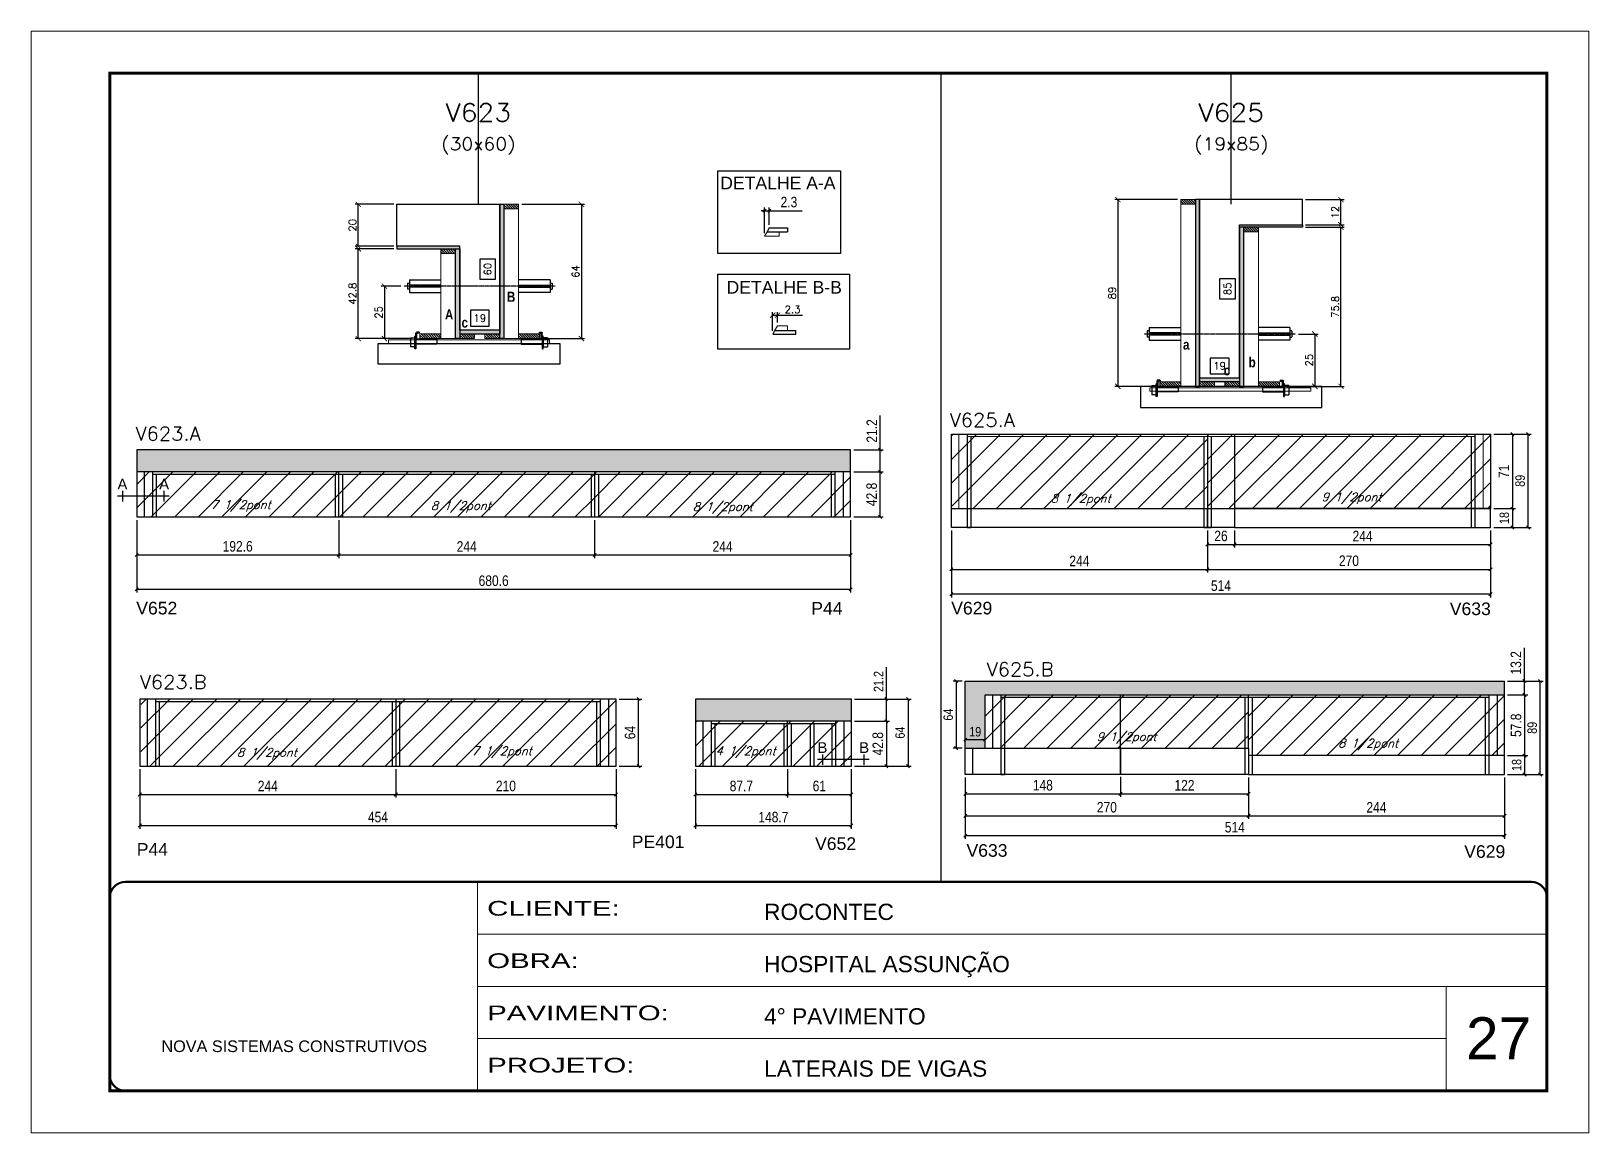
# Model space of a CAD drawing. Extents: x -20960 to -5926, y -2106 to 21915.
# Drawn here: x -9023 to -7538, y 13974 to 15024 of the extents above; entities that cross this region are included whole.
import ezdxf
from ezdxf.enums import TextEntityAlignment as Align

# ---------------------------------------------------------------- set-up
doc = ezdxf.new("R2010")
doc.units = 0
for name, pattern in [('CONTINUO', [0]), ('DASHED', [0.75, 0.5, -0.25]), ('HIDDEN', [0.375, 0.25, -0.125])]:
    doc.linetypes.add(name, pattern=pattern)
doc.layers.add('00 - FELIPE', color=2, linetype='Continuous', plot=False)
for name, color, linetype in [('5', 5, 'Continuous'), ('barrote', 251, 'Continuous'), ('COTA', 241, 'Continuous'), ('Cota Seção (2x)', 4, 'Continuous'), ('detalhes', 4, 'Continuous'), ('Painéis', 200, 'Continuous'), ('presilha', 1, 'Continuous'), ('Reaproveitamento', 251, 'Continuous'), ('SARR_2.2x7', 40, 'Continuous'), ('SARR_3.5x7', 81, 'Continuous'), ('TENSOR', 3, 'Continuous'), ('texto', 7, 'Continuous'), ('Texto de Titulo', 7, 'Continuous'), ('Texto Qtd Sarr', 242, 'Continuous')]:
    doc.layers.add(name, color=color, linetype=linetype)
for name, color, linetype, lineweight in [('CARIMBO', 255, 'Continuous', 9), ('CONCRETO', 251, 'Continuous', 25), ('Folhas', 255, 'Continuous', 9), ('Hachura', 251, 'Continuous', 9), ('Madeira', 126, 'Continuous', 18), ('Sarr 2.2x7', 40, 'Continuous', 9), ('SARRAFO DE PRESSAO', 251, 'DASHED', 9), ('SCO-___-LAJ', 2, 'Continuous', 0), ('Texto Seção', 7, 'Continuous', 15)]:
    doc.layers.add(name, color=color, linetype=linetype, lineweight=lineweight)
doc.styles.add('ARIAL', font='arial.ttf')
doc.styles.add('COTA TECNICA', font='techl___.ttf', dxfattribs={"height": 10})
doc.styles.add('COTA TECNICA-50', font='techl___.ttf', dxfattribs={"height": 9})
doc.styles.add('REGUA-120', font='ROMANS.shx', dxfattribs={"height": 15})
doc.styles.add('Romans', font='romans.shx')
doc.styles.get("Standard").update_dxf_attribs({"font": 'arial.ttf'})
doc.styles.add('TECNICA', font='techb___.ttf', dxfattribs={"height": 10})
doc.styles.add('Tecnologia', font='')
doc.styles.get('Tecnologia').set_extended_font_data('Forgotten Futurist')
doc.dimstyles.new('COTA PAINEL-50', dxfattribs={"dimtxt": 9, "dimasz": 3, "dimexe": 3, "dimexo": 3, "dimgap": 3, "dimtad": 1, "dimdec": 1, "dimzin": 12, "dimdsep": 46, "dimtxsty": 'COTA TECNICA-50', "dimblk1": 'OBLIQUE', "dimblk2": 'OBLIQUE', "dimsah": 1, "dimcen": 0.9, "dimclrd": 4, "dimclre": 4, "dimclrt": 240, "dimadec": 1, "dimazin": 3, "dimtfac": 1, "dimtdec": 1, "dimtmove": 0, "dimatfit": 3, "dimfxl": 1, "dimtolj": 1, "dimtzin": 12, "dimarcsym": 0})
doc.dimstyles.new('Cota Seção (2x)', dxfattribs={"dimtxt": 7, "dimasz": 5, "dimexe": 3, "dimexo": 3, "dimgap": 2, "dimtad": 3, "dimdec": 1, "dimlfac": 0.5, "dimzin": 12, "dimdsep": 46, "dimtxsty": 'Romans', "dimblk": 'ARCHTICK', "dimcen": 0, "dimclrd": 4, "dimclre": 4, "dimclrt": 1, "dimadec": 1, "dimazin": 3, "dimtfac": 1, "dimtdec": 1, "dimtmove": 0, "dimatfit": 3, "dimldrblk": 'OBLIQUE', "dimfxl": 1, "dimtolj": 1, "dimtzin": 12, "dimarcsym": 0})
doc.dimstyles.new('Cota Seção interna', dxfattribs={"dimtxt": 7, "dimasz": 6, "dimexe": 0.18, "dimexo": 2, "dimgap": -4, "dimtad": 3, "dimdec": 1, "dimlfac": 0.5, "dimzin": 12, "dimdsep": 46, "dimtxsty": 'Romans', "dimblk": 'ARCHTICK', "dimcen": 0.09, "dimse1": 1, "dimse2": 1, "dimsd1": 1, "dimsd2": 1, "dimclrd": 180, "dimclre": 5, "dimclrt": 1, "dimadec": 0, "dimazin": 3, "dimtfac": 1, "dimtdec": 1, "dimtofl": 0, "dimtmove": 0, "dimatfit": 3, "dimldrblk": 'ARCHTICK', "dimfxl": 1, "dimtolj": 1, "dimtzin": 0, "dimarcsym": 0})
doc.dimstyles.new('PAINEL', dxfattribs={"dimtxt": 10, "dimasz": 3, "dimexe": 3, "dimexo": 3, "dimgap": 3, "dimtad": 1, "dimdec": 1, "dimzin": 12, "dimdsep": 46, "dimtxsty": 'COTA TECNICA', "dimblk1": 'OBLIQUE', "dimblk2": 'OBLIQUE', "dimsah": 1, "dimcen": 0.9, "dimclrd": 4, "dimclre": 4, "dimclrt": 240, "dimadec": 1, "dimazin": 3, "dimtfac": 1, "dimtdec": 1, "dimtmove": 0, "dimatfit": 3, "dimfxl": 1, "dimtolj": 1, "dimtzin": 12, "dimarcsym": 0})
pattern_1 = [(45, (-148105.827, -12517.385), (-11.2253202, 11.2253202), [])]

msp = doc.modelspace()

# ---------------------------------------------------------------- texts
at = {"layer": '5', "color": 7, "linetype": 'Continuous'}
for s, p in [('DETALHE A-A', (-8366.56, 14873.25)), ('DETALHE B-B', (-8360.53, 14773.8))]:
    msp.add_text(s, height=12, rotation=359.99996, dxfattribs=at).set_placement(p)
at = {"layer": '5', "linetype": 'Continuous'}
for s, p in [('V652', (-8923.3, 14468.04)), ('P44', (-8279.76, 14467.88)), ('V629', (-8146.4, 14468.04)), ('V633', (-7671.08, 14467.4)), ('PE401', (-8450.95, 14245.31)), ('P44', (-8922.85, 14238.13)), ('V652', (-8276.19, 14243.59)), ('V633', (-8131.83, 14237.1)), ('V629', (-7657.3, 14236.06))]:
    msp.add_text(s, height=12, rotation=359.99996, dxfattribs=at).set_placement(p)
at = {"layer": 'CARIMBO', "style": 'ARIAL'}
msp.add_text('27', height=40, dxfattribs=at).set_placement((-7655.64, 14044.08))
at = {"layer": 'detalhes', "style": 'TECNICA'}
for s, p in [('B', (-8569.88, 14765.97)), ('A', (-8628.97, 14749.13)), ('c', (-8613.19, 14741.43)), ('a', (-7925.36, 14720.41)), ('c', (-7886.56, 14695.87)), ('b', (-7862.82, 14703.57))]:
    msp.add_text(s, height=9.6, dxfattribs=at).set_placement(p)
at = {"layer": 'detalhes', "color": 0, "linetype": 'Continuous', "style": 'ARIAL'}
for s, p in [('A', (-8936.47, 14592.24)), ('A', (-8896.71, 14592.24)), ('B', (-8269.16, 14341.11)), ('B', (-8229.4, 14341.11))]:
    msp.add_text(s, height=10.22, dxfattribs=at).set_placement(p, align=Align.MIDDLE_CENTER)
at = {"layer": 'texto', "color": 2, "char_height": 8, "attachment_point": 5, "style": 'Romans'}
for s, insert in [('{\\Q19;\\C256;8 1/2pont}', (-8022.95, 14577.26)), ('{\\Q19;\\C256;9 1/2pont}', (-7764.74, 14578.66)), ('{\\Q19;\\C256;7 1/2pont}', (-8823.73, 14571.34)), ('{\\Q19;\\C256;8 1/2pont}', (-8613.91, 14570.42)), ('{\\Q19;\\C256;8 1/2pont}', (-8364.21, 14569.44)), ('{\\Q19;\\C256;9 1/2pont}', (-7979.21, 14350.21)), ('{\\Q19;\\C256;8 1/2pont}', (-7748.92, 14343.99)), ('{\\Q19;\\C256;8 1/2pont}', (-8798.73, 14335.18)), ('{\\Q19;\\C256;7 1/2pont}', (-8574.86, 14336.7)), ('{\\Q19;\\C256;4 1/2pont}', (-8342.35, 14336.7))]:
    msp.add_mtext(s, dxfattribs=dict(at, insert=insert))
at = {"layer": 'Texto Seção', "style": 'REGUA-120', "width": 1.05}
for s, p in [('V625.A', (-8147.78, 14646.98)), ('V623.A', (-8924.01, 14633.84)), ('V625.B', (-8112.64, 14409.12)), ('V623.B', (-8919.91, 14397.05))]:
    msp.add_text(s, height=13, dxfattribs=at).set_placement(p)

# ---------------------------------------------------------------- blocks, each defined once
blk = doc.blocks.new('9999999999')
at = {"color": 30, "linetype": 'CONTINUO'}
for p, q in [((98564.6, 34230.2), (98564.6, 34429.4)), ((98564.6, 34379.6), (99584, 34379.6)), ((98564.6, 34329.8), (99488, 34329.8)), ((99584, 34329.8), (99488, 34329.8)), ((99488, 34329.8), (99488, 34230.2)), ((98564.6, 34280), (99488, 34280))]:
    blk.add_line(p, q, dxfattribs=at)
at = {"color": 30, "linetype": 'CONTINUO', "const_width": 2}
blk.add_lwpolyline([(99584, 34230.2), (99584, 34414.4, 0.414214), (99569, 34429.4), (98229, 34429.4, 0.414214), (98214, 34414.4), (98214, 34245.2, 0.414214), (98229, 34230.2), (99584, 34230.2)], format="xyb", dxfattribs=at)
at = {"layer": 'Folhas'}
blk.add_lwpolyline([(98139, 34190.2), (99624, 34190.2), (99624, 35240.2), (98139, 35240.2)], close=True, dxfattribs=at)
at = {"layer": 'Folhas', "color": 30, "const_width": 3}
blk.add_lwpolyline([(98214, 34230.2), (99584, 34230.2), (99584, 35200.2), (98214, 35200.2)], close=True, dxfattribs=at)
at = {"color": 7, "linetype": 'Continuous', "ltscale": 5, "style": 'ARIAL'}
for s, height, p in [('ROCONTEC', 15.48, (98837.7, 34393.1)), ('HOSPITAL ASSUNÇÃO', 15.483, (98837.7, 34343.3)), ('4° PAVIMENTO', 15.483, (98837.7, 34293.5)), ('NOVA SISTEMAS CONSTRUTIVOS', 11.059, (98263.2, 34267.2)), ('LATERAIS DE VIGAS', 15.483, (98837.7, 34243.7))]:
    blk.add_text(s, height=height, dxfattribs=at).set_placement(p)
at = {"layer": 'Folhas', "color": 7, "style": 'Tecnologia', "width": 1.5}
for s, p in [('CLIENTE:', (98573.7, 34397.2)), ('OBRA:', (98573.7, 34347.3)), ('PAVIMENTO:', (98573.7, 34297.5)), ('PROJETO:', (98573.7, 34247.7))]:
    blk.add_text(s, height=14, dxfattribs=at).set_placement(p)
blk = doc.blocks.new('_ArchTick')
at = {"color": 0, "linetype": 'ByBlock', "const_width": 0.15}
blk.add_lwpolyline([(-0.5, -0.5), (0.5, 0.5)], dxfattribs=at)
blk = doc.blocks.new('*D848')
at = {"layer": 'COTA', "color": 4, "lineweight": -2, "transparency": 16777216}
for p, q in [((-7808.5, 14837), (-7771.8, 14837)), ((-7774.8, 14685.4), (-7774.8, 14837)), ((-7826.1, 14685.4), (-7771.8, 14685.4))]:
    blk.add_line(p, q, dxfattribs=at)
at = {"layer": 'Defpoints', "color": 0, "transparency": 16777216}
for p in [(-7811.5, 14837), (-7774.8, 14837), (-7829.1, 14685.4)]:
    blk.add_point(p, dxfattribs=at)
at = {"layer": 'COTA', "color": 4, "lineweight": -2, "transparency": 16777216, "xscale": 5, "yscale": 5, "zscale": 5}
for p, rotation in [((-7774.8, 14837), 90), ((-7774.8, 14685.4), 270)]:
    blk.add_blockref('_ArchTick', p, dxfattribs=dict(at, rotation=rotation))
at = {"layer": 'COTA', "color": 1, "transparency": 16777216, "insert": (-7780.3, 14761.2), "char_height": 7, "attachment_point": 5, "rotation": 90, "style": 'Romans'}
blk.add_mtext('\\A1;75.8', dxfattribs=at)
blk = doc.blocks.new('_Oblique')
at = {"color": 0, "linetype": 'ByBlock', "lineweight": -2}
blk.add_line((-0.5, -0.5), (0.5, 0.5), dxfattribs=at)
blk = doc.blocks.new('*D849')
at = {"layer": 'COTA', "color": 4, "lineweight": -2, "transparency": 16777216}
for p, q in [((-7808.5, 14863.4), (-7771.8, 14863.4)), ((-7774.8, 14839.4), (-7774.8, 14863.4)), ((-7808.5, 14839.4), (-7771.8, 14839.4))]:
    blk.add_line(p, q, dxfattribs=at)
at = {"layer": 'Defpoints', "color": 0, "transparency": 16777216}
for p in [(-7811.5, 14863.4), (-7774.8, 14863.4), (-7811.5, 14839.4)]:
    blk.add_point(p, dxfattribs=at)
at = {"layer": 'COTA', "color": 4, "lineweight": -2, "transparency": 16777216, "xscale": 5, "yscale": 5, "zscale": 5}
for p, rotation in [((-7774.8, 14863.4), 90), ((-7774.8, 14839.4), 270)]:
    blk.add_blockref('_ArchTick', p, dxfattribs=dict(at, rotation=rotation))
at = {"layer": 'COTA', "color": 1, "transparency": 16777216, "insert": (-7780.3, 14851.4), "char_height": 7, "attachment_point": 5, "rotation": 90, "style": 'Romans'}
blk.add_mtext('\\A1;12', dxfattribs=at)
blk = doc.blocks.new('*D850')
at = {"layer": 'Cota Seção (2x)', "color": 180, "lineweight": -2, "transparency": 16777216}
for p, q in [((-7875.5, 14788), (-7890.5, 14788)), ((-7890.5, 14788), (-7890.5, 14768.7)), ((-7875.5, 14768.7), (-7875.5, 14788)), ((-7890.5, 14768.7), (-7875.5, 14768.7))]:
    blk.add_line(p, q, dxfattribs=at)
at = {"layer": 'Defpoints', "color": 0, "transparency": 16777216}
for p in [(-7871.5, 14863.4), (-7871.5, 14863.4), (-7871.5, 14693.4)]:
    blk.add_point(p, dxfattribs=at)
at = {"layer": 'Cota Seção (2x)', "color": 1, "transparency": 16777216, "insert": (-7883, 14778.4), "char_height": 7, "attachment_point": 5, "rotation": 90, "style": 'Romans'}
blk.add_mtext('\\A1;85', dxfattribs=at)
blk = doc.blocks.new('PRESILHA METÁLICA 1')
at = {"layer": 'presilha'}
for p, q in [((0, 13), (6, 13)), ((0, 13), (0, 0)), ((6, 0), (0, 0)), ((6, 15.5), (7.5, 15.5)), ((6, -2.5), (6, 15.5)), ((6, 13), (6, 0)), ((7.5, 10.6), (7.5, 19.9)), ((7.5, 15.5), (7.5, -2.5)), ((37.5, 4.1), (7.5, 4.1)), ((12, 21), (8.6, 21)), ((9, 11.6), (9, 18.9)), ((12, 19.5), (9.6, 19.5)), ((37.5, 11), (9.6, 11)), ((12, 21), (12, 19.5)), ((37.5, 11), (37.5, 4.1)), ((7.5, -2.5), (6, -2.5))]:
    blk.add_line(p, q, dxfattribs=at)
for centre, radius, start, end in [((8.6, 19.9), 1.14, 90, 180), ((9.6, 18.9), 0.57, 90, 180), ((9.6, 11.6), 0.57, 180, 270)]:
    blk.add_arc(centre, radius, start, end, dxfattribs=at)
blk = doc.blocks.new('*D851')
at = {"layer": 'Cota Seção (2x)', "color": 180, "lineweight": -2, "transparency": 16777216}
for p, q in [((-7881.5, 14712.4), (-7899.5, 14712.4)), ((-7899.5, 14712.4), (-7899.5, 14697.4)), ((-7881.5, 14697.4), (-7881.5, 14712.4)), ((-7899.5, 14697.4), (-7881.5, 14697.4))]:
    blk.add_line(p, q, dxfattribs=at)
at = {"layer": 'Defpoints', "color": 0, "transparency": 16777216}
for p in [(-7871.5, 14693.4), (-7909.5, 14685.4), (-7871.5, 14685.4)]:
    blk.add_point(p, dxfattribs=at)
at = {"layer": 'Cota Seção (2x)', "color": 1, "transparency": 16777216, "insert": (-7890.5, 14704.9), "char_height": 7, "attachment_point": 5, "style": 'Romans'}
blk.add_mtext('\\A1;19', dxfattribs=at)
blk = doc.blocks.new('*D852')
at = {"layer": 'COTA', "color": 4, "lineweight": -2, "transparency": 16777216}
for p, q in [((-7930.5, 14863.4), (-7990.5, 14863.4)), ((-7987.5, 14863.4), (-7987.5, 14685.4)), ((-7930.5, 14685.4), (-7990.5, 14685.4))]:
    blk.add_line(p, q, dxfattribs=at)
at = {"layer": 'Defpoints', "color": 0, "transparency": 16777216}
for p in [(-7927.5, 14863.4), (-7987.5, 14685.4), (-7927.5, 14685.4)]:
    blk.add_point(p, dxfattribs=at)
at = {"layer": 'COTA', "color": 4, "lineweight": -2, "transparency": 16777216, "xscale": 5, "yscale": 5, "zscale": 5}
for p, rotation in [((-7987.5, 14863.4), 90), ((-7987.5, 14685.4), 270)]:
    blk.add_blockref('_ArchTick', p, dxfattribs=dict(at, rotation=rotation))
at = {"layer": 'COTA', "color": 1, "transparency": 16777216, "insert": (-7993, 14774.4), "char_height": 7, "attachment_point": 5, "rotation": 90, "style": 'Romans'}
blk.add_mtext('\\A1;89', dxfattribs=at)
blk = doc.blocks.new('*D853')
at = {"layer": 'COTA', "color": 4, "lineweight": -2, "transparency": 16777216}
for p, q in [((-7815.2, 14735.3), (-7796.7, 14735.3)), ((-7799.7, 14735.3), (-7799.7, 14685.4)), ((-7815.2, 14685.4), (-7796.7, 14685.4))]:
    blk.add_line(p, q, dxfattribs=at)
at = {"layer": 'Defpoints', "color": 0, "transparency": 16777216}
for p in [(-7818.2, 14735.3), (-7818.2, 14685.4), (-7799.7, 14685.4)]:
    blk.add_point(p, dxfattribs=at)
at = {"layer": 'COTA', "color": 4, "lineweight": -2, "transparency": 16777216, "xscale": 5, "yscale": 5, "zscale": 5}
for p, rotation in [((-7799.7, 14735.3), 90), ((-7799.7, 14685.4), 270)]:
    blk.add_blockref('_ArchTick', p, dxfattribs=dict(at, rotation=rotation))
at = {"layer": 'COTA', "color": 1, "transparency": 16777216, "insert": (-7805.2, 14710.4), "char_height": 7, "attachment_point": 5, "rotation": 90, "style": 'Romans'}
blk.add_mtext('\\A1;25', dxfattribs=at)
blk = doc.blocks.new('titulo1')
at = {"layer": 'Defpoints', "color": 252, "linetype": 'HIDDEN', "ltscale": 2}
blk.add_line((0, 0), (0, 125), dxfattribs=at)
at = {"layer": 'Defpoints', "style": 'Romans', "oblique": 15}
blk.add_attdef('FOLHA', text='', height=10, dxfattribs=at).set_placement((0, 15.6), align=Align.MIDDLE_CENTER)
at = {"layer": 'Texto Qtd Sarr', "color": 3, "style": 'Romans', "oblique": 15}
for tag, height, p in [('TITULO', 17, (0, 71.4)), ('SEÇÃO', 12, (0, 41.5))]:
    blk.add_attdef(tag, text='', height=height, dxfattribs=at).set_placement(p, align=Align.MIDDLE_CENTER)
blk = doc.blocks.new('*D854')
at = {"layer": 'COTA', "color": 4, "lineweight": -2, "ltscale": 25, "transparency": 16777216}
for p, q in [((-8146.2, 14547.9), (-8146.2, 14508)), ((-7902.2, 14547.9), (-7902.2, 14508)), ((-8146.2, 14511), (-7902.2, 14511))]:
    blk.add_line(p, q, dxfattribs=at)
at = {"layer": 'Defpoints', "color": 0, "ltscale": 25, "transparency": 16777216}
for p in [(-8146.2, 14550.9), (-7902.2, 14550.9), (-7902.2, 14511)]:
    blk.add_point(p, dxfattribs=at)
at = {"layer": 'COTA', "color": 4, "lineweight": -2, "ltscale": 25, "transparency": 16777216, "xscale": 3, "yscale": 3, "zscale": 3, "rotation": 180}
blk.add_blockref('_Oblique', (-8146.2, 14511), dxfattribs=at)
at = {"layer": 'COTA', "color": 4, "lineweight": -2, "ltscale": 25, "transparency": 16777216, "xscale": 3, "yscale": 3, "zscale": 3}
blk.add_blockref('_Oblique', (-7902.2, 14511), dxfattribs=at)
at = {"layer": 'COTA', "color": 240, "ltscale": 25, "transparency": 16777216, "insert": (-8024.2, 14519), "char_height": 10, "attachment_point": 5, "style": 'COTA TECNICA'}
blk.add_mtext('\\A1;244', dxfattribs=at)
blk = doc.blocks.new('*D855')
at = {"layer": 'COTA', "color": 4, "lineweight": -2, "ltscale": 25, "transparency": 16777216}
for p, q in [((-7902.2, 14547.9), (-7902.2, 14508)), ((-7632.2, 14547.9), (-7632.2, 14508)), ((-7902.2, 14511), (-7632.2, 14511))]:
    blk.add_line(p, q, dxfattribs=at)
at = {"layer": 'Defpoints', "color": 0, "ltscale": 25, "transparency": 16777216}
for p in [(-7902.2, 14550.9), (-7632.2, 14550.9), (-7632.2, 14511)]:
    blk.add_point(p, dxfattribs=at)
at = {"layer": 'COTA', "color": 4, "lineweight": -2, "ltscale": 25, "transparency": 16777216, "xscale": 3, "yscale": 3, "zscale": 3, "rotation": 180}
blk.add_blockref('_Oblique', (-7902.2, 14511), dxfattribs=at)
at = {"layer": 'COTA', "color": 4, "lineweight": -2, "ltscale": 25, "transparency": 16777216, "xscale": 3, "yscale": 3, "zscale": 3}
blk.add_blockref('_Oblique', (-7632.2, 14511), dxfattribs=at)
at = {"layer": 'COTA', "color": 240, "ltscale": 25, "transparency": 16777216, "insert": (-7767.2, 14519.1), "char_height": 10, "attachment_point": 5, "style": 'COTA TECNICA'}
blk.add_mtext('\\A1;270', dxfattribs=at)
blk = doc.blocks.new('*D872')
at = {"layer": 'COTA', "color": 4, "lineweight": -2, "ltscale": 25, "transparency": 16777216}
for p, q in [((-7629.2, 14639.9), (-7608.4, 14639.9)), ((-7611.4, 14639.9), (-7611.4, 14568.9)), ((-7629.2, 14568.9), (-7608.4, 14568.9))]:
    blk.add_line(p, q, dxfattribs=at)
at = {"layer": 'Defpoints', "color": 0, "ltscale": 25, "transparency": 16777216}
for p in [(-7632.2, 14639.9), (-7632.2, 14568.9), (-7611.4, 14568.9)]:
    blk.add_point(p, dxfattribs=at)
at = {"layer": 'COTA', "color": 4, "lineweight": -2, "ltscale": 25, "transparency": 16777216, "xscale": 3, "yscale": 3, "zscale": 3}
for p, rotation in [((-7611.4, 14639.9), 90), ((-7611.4, 14568.9), 270)]:
    blk.add_blockref('_Oblique', p, dxfattribs=dict(at, rotation=rotation))
at = {"layer": 'COTA', "color": 240, "ltscale": 25, "transparency": 16777216, "insert": (-7619.5, 14604.4), "char_height": 10, "attachment_point": 5, "rotation": 90, "style": 'COTA TECNICA'}
blk.add_mtext('\\A1;71', dxfattribs=at)
blk = doc.blocks.new('*D856')
at = {"layer": 'COTA', "color": 4, "lineweight": -2, "ltscale": 25, "transparency": 16777216}
for p, q in [((-8133, 14312.5), (-8133, 14254.1)), ((-7618.9, 14312.5), (-7618.9, 14254.1)), ((-7618.9, 14257.1), (-8133, 14257.1))]:
    blk.add_line(p, q, dxfattribs=at)
at = {"layer": 'Defpoints', "color": 0, "ltscale": 25, "transparency": 16777216}
for p in [(-8133, 14315.5), (-7618.9, 14315.5), (-8133, 14257.1)]:
    blk.add_point(p, dxfattribs=at)
at = {"layer": 'COTA', "color": 4, "lineweight": -2, "ltscale": 25, "transparency": 16777216, "xscale": 3, "yscale": 3, "zscale": 3, "rotation": 180}
blk.add_blockref('_Oblique', (-8133, 14257.1), dxfattribs=at)
at = {"layer": 'COTA', "color": 4, "lineweight": -2, "ltscale": 25, "transparency": 16777216, "xscale": 3, "yscale": 3, "zscale": 3}
blk.add_blockref('_Oblique', (-7618.9, 14257.1), dxfattribs=at)
at = {"layer": 'COTA', "color": 240, "ltscale": 25, "transparency": 16777216, "insert": (-7876, 14265.2), "char_height": 10, "attachment_point": 5, "style": 'COTA TECNICA'}
blk.add_mtext('\\A1;514', dxfattribs=at)
blk = doc.blocks.new('*D857')
at = {"layer": 'COTA', "color": 4, "lineweight": -2, "ltscale": 25, "transparency": 16777216}
for p, q in [((-8133, 14312.5), (-8133, 14273.1)), ((-7863, 14312.5), (-7863, 14273.1)), ((-8133, 14276.1), (-7863, 14276.1))]:
    blk.add_line(p, q, dxfattribs=at)
at = {"layer": 'Defpoints', "color": 0, "ltscale": 25, "transparency": 16777216}
for p in [(-8133, 14315.5), (-7863, 14315.5), (-7863, 14276.1)]:
    blk.add_point(p, dxfattribs=at)
at = {"layer": 'COTA', "color": 4, "lineweight": -2, "ltscale": 25, "transparency": 16777216, "xscale": 3, "yscale": 3, "zscale": 3, "rotation": 180}
blk.add_blockref('_Oblique', (-8133, 14276.1), dxfattribs=at)
at = {"layer": 'COTA', "color": 4, "lineweight": -2, "ltscale": 25, "transparency": 16777216, "xscale": 3, "yscale": 3, "zscale": 3}
blk.add_blockref('_Oblique', (-7863, 14276.1), dxfattribs=at)
at = {"layer": 'COTA', "color": 240, "ltscale": 25, "transparency": 16777216, "insert": (-7998, 14284.2), "char_height": 10, "attachment_point": 5, "style": 'COTA TECNICA'}
blk.add_mtext('\\A1;270', dxfattribs=at)
blk = doc.blocks.new('*D858')
at = {"layer": 'COTA', "color": 4, "lineweight": -2, "ltscale": 25, "transparency": 16777216}
for p, q in [((-7863, 14312.5), (-7863, 14273.1)), ((-7618.9, 14312.5), (-7618.9, 14273.1)), ((-7863, 14276.1), (-7618.9, 14276.1))]:
    blk.add_line(p, q, dxfattribs=at)
at = {"layer": 'Defpoints', "color": 0, "ltscale": 25, "transparency": 16777216}
for p in [(-7863, 14315.5), (-7618.9, 14315.5), (-7618.9, 14276.1)]:
    blk.add_point(p, dxfattribs=at)
at = {"layer": 'COTA', "color": 4, "lineweight": -2, "ltscale": 25, "transparency": 16777216, "xscale": 3, "yscale": 3, "zscale": 3, "rotation": 180}
blk.add_blockref('_Oblique', (-7863, 14276.1), dxfattribs=at)
at = {"layer": 'COTA', "color": 4, "lineweight": -2, "ltscale": 25, "transparency": 16777216, "xscale": 3, "yscale": 3, "zscale": 3}
blk.add_blockref('_Oblique', (-7618.9, 14276.1), dxfattribs=at)
at = {"layer": 'COTA', "color": 240, "ltscale": 25, "transparency": 16777216, "insert": (-7741, 14284.2), "char_height": 10, "attachment_point": 5, "style": 'COTA TECNICA'}
blk.add_mtext('\\A1;244', dxfattribs=at)
blk = doc.blocks.new('*D873')
at = {"layer": 'COTA', "color": 4, "lineweight": -2, "ltscale": 25, "transparency": 16777216}
for p, q in [((-7615.9, 14391.3), (-7596.8, 14391.3)), ((-7599.8, 14391.3), (-7599.8, 14333.5)), ((-7615.9, 14333.5), (-7596.8, 14333.5))]:
    blk.add_line(p, q, dxfattribs=at)
at = {"layer": 'Defpoints', "color": 0, "ltscale": 25, "transparency": 16777216}
for p in [(-7618.9, 14391.3), (-7618.9, 14333.5), (-7599.8, 14333.5)]:
    blk.add_point(p, dxfattribs=at)
at = {"layer": 'COTA', "color": 4, "lineweight": -2, "ltscale": 25, "transparency": 16777216, "xscale": 3, "yscale": 3, "zscale": 3}
for p, rotation in [((-7599.8, 14391.3), 90), ((-7599.8, 14333.5), 270)]:
    blk.add_blockref('_Oblique', p, dxfattribs=dict(at, rotation=rotation))
at = {"layer": 'COTA', "color": 240, "ltscale": 25, "transparency": 16777216, "insert": (-7607.9, 14362.4), "char_height": 10, "attachment_point": 5, "rotation": 90, "style": 'COTA TECNICA'}
blk.add_mtext('\\A1;57.8', dxfattribs=at)
blk = doc.blocks.new('*D874')
at = {"layer": 'COTA', "color": 4, "lineweight": -2, "ltscale": 25, "transparency": 16777216}
for p, q in [((-7599.8, 14404.5), (-7599.8, 14436.2)), ((-7615.9, 14404.5), (-7596.8, 14404.5)), ((-7599.8, 14391.3), (-7599.8, 14404.5)), ((-7615.9, 14391.3), (-7596.8, 14391.3))]:
    blk.add_line(p, q, dxfattribs=at)
at = {"layer": 'Defpoints', "color": 0, "ltscale": 25, "transparency": 16777216}
for p in [(-7618.9, 14404.5), (-7599.8, 14404.5), (-7618.9, 14391.3)]:
    blk.add_point(p, dxfattribs=at)
at = {"layer": 'COTA', "color": 4, "lineweight": -2, "ltscale": 25, "transparency": 16777216, "xscale": 3, "yscale": 3, "zscale": 3}
for p, rotation in [((-7599.8, 14404.5), 90), ((-7599.8, 14391.3), 270)]:
    blk.add_blockref('_Oblique', p, dxfattribs=dict(at, rotation=rotation))
at = {"layer": 'COTA', "color": 240, "ltscale": 25, "transparency": 16777216, "insert": (-7608, 14421.9), "char_height": 10, "attachment_point": 5, "rotation": 90, "style": 'COTA TECNICA'}
blk.add_mtext('\\A1;13.2', dxfattribs=at)
blk = doc.blocks.new('*D859')
at = {"layer": 'COTA', "color": 4, "lineweight": -2, "ltscale": 25, "transparency": 16777216}
for p, q in [((-8133, 14312.5), (-8133, 14294.1)), ((-7985, 14313.2), (-7985, 14294.1)), ((-8133, 14297.1), (-7985, 14297.1))]:
    blk.add_line(p, q, dxfattribs=at)
at = {"layer": 'Defpoints', "color": 0, "ltscale": 25, "transparency": 16777216}
for p in [(-8133, 14315.5), (-7985, 14316.2), (-7985, 14297.1)]:
    blk.add_point(p, dxfattribs=at)
at = {"layer": 'COTA', "color": 4, "lineweight": -2, "ltscale": 25, "transparency": 16777216, "xscale": 3, "yscale": 3, "zscale": 3, "rotation": 180}
blk.add_blockref('_Oblique', (-8133, 14297.1), dxfattribs=at)
at = {"layer": 'COTA', "color": 4, "lineweight": -2, "ltscale": 25, "transparency": 16777216, "xscale": 3, "yscale": 3, "zscale": 3}
blk.add_blockref('_Oblique', (-7985, 14297.1), dxfattribs=at)
at = {"layer": 'COTA', "color": 240, "ltscale": 25, "transparency": 16777216, "insert": (-8059, 14305.2), "char_height": 10, "attachment_point": 5, "style": 'COTA TECNICA'}
blk.add_mtext('\\A1;148', dxfattribs=at)
blk = doc.blocks.new('*D860')
at = {"layer": 'COTA', "color": 4, "lineweight": -2, "ltscale": 25, "transparency": 16777216}
for p, q in [((-7985, 14313.2), (-7985, 14294.1)), ((-7863, 14312.5), (-7863, 14294.1)), ((-7985, 14297.1), (-7863, 14297.1))]:
    blk.add_line(p, q, dxfattribs=at)
at = {"layer": 'Defpoints', "color": 0, "ltscale": 25, "transparency": 16777216}
for p in [(-7985, 14316.2), (-7863, 14315.5), (-7863, 14297.1)]:
    blk.add_point(p, dxfattribs=at)
at = {"layer": 'COTA', "color": 4, "lineweight": -2, "ltscale": 25, "transparency": 16777216, "xscale": 3, "yscale": 3, "zscale": 3, "rotation": 180}
blk.add_blockref('_Oblique', (-7985, 14297.1), dxfattribs=at)
at = {"layer": 'COTA', "color": 4, "lineweight": -2, "ltscale": 25, "transparency": 16777216, "xscale": 3, "yscale": 3, "zscale": 3}
blk.add_blockref('_Oblique', (-7863, 14297.1), dxfattribs=at)
at = {"layer": 'COTA', "color": 240, "ltscale": 25, "transparency": 16777216, "insert": (-7924, 14305.2), "char_height": 10, "attachment_point": 5, "style": 'COTA TECNICA'}
blk.add_mtext('\\A1;122', dxfattribs=at)
blk = doc.blocks.new('*D861')
at = {"layer": 'COTA', "color": 4, "lineweight": -2, "ltscale": 25, "transparency": 16777216}
for p, q in [((-8146.2, 14547.9), (-8146.2, 14484.3)), ((-7632.2, 14547.9), (-7632.2, 14484.3)), ((-7632.2, 14487.3), (-8146.2, 14487.3))]:
    blk.add_line(p, q, dxfattribs=at)
at = {"layer": 'Defpoints', "color": 0, "ltscale": 25, "transparency": 16777216}
for p in [(-8146.2, 14550.9), (-7632.2, 14550.9), (-8146.2, 14487.3)]:
    blk.add_point(p, dxfattribs=at)
at = {"layer": 'COTA', "color": 4, "lineweight": -2, "ltscale": 25, "transparency": 16777216, "xscale": 3, "yscale": 3, "zscale": 3, "rotation": 180}
blk.add_blockref('_Oblique', (-8146.2, 14487.3), dxfattribs=at)
at = {"layer": 'COTA', "color": 4, "lineweight": -2, "ltscale": 25, "transparency": 16777216, "xscale": 3, "yscale": 3, "zscale": 3}
blk.add_blockref('_Oblique', (-7632.2, 14487.3), dxfattribs=at)
at = {"layer": 'COTA', "color": 240, "ltscale": 25, "transparency": 16777216, "insert": (-7889.2, 14495.4), "char_height": 10, "attachment_point": 5, "style": 'COTA TECNICA'}
blk.add_mtext('\\A1;514', dxfattribs=at)
blk = doc.blocks.new('*D862')
at = {"layer": 'COTA', "color": 4, "lineweight": -2, "ltscale": 25, "transparency": 16777216}
for p, q in [((-7902.2, 14547.9), (-7902.2, 14531.7)), ((-7876.2, 14547.9), (-7876.2, 14531.7)), ((-7902.2, 14534.7), (-7876.2, 14534.7))]:
    blk.add_line(p, q, dxfattribs=at)
at = {"layer": 'Defpoints', "color": 0, "ltscale": 25, "transparency": 16777216}
for p in [(-7902.2, 14550.9), (-7876.2, 14550.9), (-7876.2, 14534.7)]:
    blk.add_point(p, dxfattribs=at)
at = {"layer": 'COTA', "color": 4, "lineweight": -2, "ltscale": 25, "transparency": 16777216, "xscale": 3, "yscale": 3, "zscale": 3, "rotation": 180}
blk.add_blockref('_Oblique', (-7902.2, 14534.7), dxfattribs=at)
at = {"layer": 'COTA', "color": 4, "lineweight": -2, "ltscale": 25, "transparency": 16777216, "xscale": 3, "yscale": 3, "zscale": 3}
blk.add_blockref('_Oblique', (-7876.2, 14534.7), dxfattribs=at)
at = {"layer": 'COTA', "color": 240, "ltscale": 25, "transparency": 16777216, "insert": (-7889.2, 14542.8), "char_height": 10, "attachment_point": 5, "style": 'COTA TECNICA'}
blk.add_mtext('\\A1;26', dxfattribs=at)
blk = doc.blocks.new('*D863')
at = {"layer": 'COTA', "color": 4, "lineweight": -2, "ltscale": 25, "transparency": 16777216}
for p, q in [((-7876.2, 14547.9), (-7876.2, 14531.7)), ((-7632.2, 14547.9), (-7632.2, 14531.7)), ((-7876.2, 14534.7), (-7632.2, 14534.7))]:
    blk.add_line(p, q, dxfattribs=at)
at = {"layer": 'Defpoints', "color": 0, "ltscale": 25, "transparency": 16777216}
for p in [(-7876.2, 14550.9), (-7632.2, 14550.9), (-7632.2, 14534.7)]:
    blk.add_point(p, dxfattribs=at)
at = {"layer": 'COTA', "color": 4, "lineweight": -2, "ltscale": 25, "transparency": 16777216, "xscale": 3, "yscale": 3, "zscale": 3, "rotation": 180}
blk.add_blockref('_Oblique', (-7876.2, 14534.7), dxfattribs=at)
at = {"layer": 'COTA', "color": 4, "lineweight": -2, "ltscale": 25, "transparency": 16777216, "xscale": 3, "yscale": 3, "zscale": 3}
blk.add_blockref('_Oblique', (-7632.2, 14534.7), dxfattribs=at)
at = {"layer": 'COTA', "color": 240, "ltscale": 25, "transparency": 16777216, "insert": (-7754.2, 14542.7), "char_height": 10, "attachment_point": 5, "style": 'COTA TECNICA'}
blk.add_mtext('\\A1;244', dxfattribs=at)
blk = doc.blocks.new('*D864')
at = {"layer": 'COTA', "color": 4, "lineweight": -2, "transparency": 16777216}
for p, q in [((-8677.8, 14816.5), (-8714.6, 14816.5)), ((-8711.6, 14730.9), (-8711.6, 14816.5)), ((-8660.2, 14730.9), (-8714.6, 14730.9))]:
    blk.add_line(p, q, dxfattribs=at)
at = {"layer": 'Defpoints', "color": 0, "transparency": 16777216}
for p in [(-8711.6, 14816.5), (-8674.8, 14816.5), (-8657.2, 14730.9)]:
    blk.add_point(p, dxfattribs=at)
at = {"layer": 'COTA', "color": 4, "lineweight": -2, "transparency": 16777216, "xscale": 5, "yscale": 5, "zscale": 5}
for p, rotation in [((-8711.6, 14816.5), 90), ((-8711.6, 14730.9), 270)]:
    blk.add_blockref('_ArchTick', p, dxfattribs=dict(at, rotation=rotation))
at = {"layer": 'COTA', "color": 1, "transparency": 16777216, "insert": (-8717.1, 14773.7), "char_height": 7, "attachment_point": 5, "rotation": 90, "style": 'Romans'}
blk.add_mtext('\\A1;42.8', dxfattribs=at)
blk = doc.blocks.new('*D865')
at = {"layer": 'COTA', "color": 4, "lineweight": -2, "transparency": 16777216}
for p, q in [((-8677.8, 14858.9), (-8714.6, 14858.9)), ((-8711.6, 14818.9), (-8711.6, 14858.9)), ((-8677.8, 14818.9), (-8714.6, 14818.9))]:
    blk.add_line(p, q, dxfattribs=at)
at = {"layer": 'Defpoints', "color": 0, "transparency": 16777216}
for p in [(-8711.6, 14858.9), (-8674.8, 14858.9), (-8674.8, 14818.9)]:
    blk.add_point(p, dxfattribs=at)
at = {"layer": 'COTA', "color": 4, "lineweight": -2, "transparency": 16777216, "xscale": 5, "yscale": 5, "zscale": 5}
for p, rotation in [((-8711.6, 14858.9), 90), ((-8711.6, 14818.9), 270)]:
    blk.add_blockref('_ArchTick', p, dxfattribs=dict(at, rotation=rotation))
at = {"layer": 'COTA', "color": 1, "transparency": 16777216, "insert": (-8717.1, 14838.9), "char_height": 7, "attachment_point": 5, "rotation": 90, "style": 'Romans'}
blk.add_mtext('\\A1;20', dxfattribs=at)
blk = doc.blocks.new('*D866')
at = {"layer": 'Cota Seção (2x)', "color": 180, "lineweight": -2, "transparency": 16777216}
for p, q in [((-8580.8, 14806.6), (-8595.8, 14806.6)), ((-8595.8, 14806.6), (-8595.8, 14787.6)), ((-8580.8, 14787.6), (-8580.8, 14806.6)), ((-8595.8, 14787.6), (-8580.8, 14787.6))]:
    blk.add_line(p, q, dxfattribs=at)
at = {"layer": 'Defpoints', "color": 0, "transparency": 16777216}
for p in [(-8614.8, 14858.9), (-8576.8, 14858.9), (-8614.8, 14738.9)]:
    blk.add_point(p, dxfattribs=at)
at = {"layer": 'Cota Seção (2x)', "color": 1, "transparency": 16777216, "insert": (-8588.3, 14797.1), "char_height": 7, "attachment_point": 5, "rotation": 90, "style": 'Romans'}
blk.add_mtext('\\A1;60', dxfattribs=at)
blk = doc.blocks.new('*D867')
at = {"layer": 'Cota Seção (2x)', "color": 180, "lineweight": -2, "transparency": 16777216}
for p, q in [((-8586.8, 14757.9), (-8604.8, 14757.9)), ((-8604.8, 14757.9), (-8604.8, 14742.9)), ((-8586.8, 14742.9), (-8586.8, 14757.9)), ((-8604.8, 14742.9), (-8586.8, 14742.9))]:
    blk.add_line(p, q, dxfattribs=at)
at = {"layer": 'Defpoints', "color": 0, "transparency": 16777216}
for p in [(-8614.8, 14738.9), (-8614.8, 14730.9), (-8576.8, 14730.9)]:
    blk.add_point(p, dxfattribs=at)
at = {"layer": 'Cota Seção (2x)', "color": 1, "transparency": 16777216, "insert": (-8595.8, 14750.4), "char_height": 7, "attachment_point": 5, "style": 'Romans'}
blk.add_mtext('\\A1;19', dxfattribs=at)
blk = doc.blocks.new('*D868')
at = {"layer": 'COTA', "color": 4, "lineweight": -2, "transparency": 16777216}
for p, q in [((-8555.8, 14858.9), (-8495.9, 14858.9)), ((-8498.9, 14858.9), (-8498.9, 14730.9)), ((-8555.8, 14730.9), (-8495.9, 14730.9))]:
    blk.add_line(p, q, dxfattribs=at)
at = {"layer": 'Defpoints', "color": 0, "transparency": 16777216}
for p in [(-8558.8, 14858.9), (-8558.8, 14730.9), (-8498.9, 14730.9)]:
    blk.add_point(p, dxfattribs=at)
at = {"layer": 'COTA', "color": 4, "lineweight": -2, "transparency": 16777216, "xscale": 5, "yscale": 5, "zscale": 5}
for p, rotation in [((-8498.9, 14858.9), 90), ((-8498.9, 14730.9), 270)]:
    blk.add_blockref('_ArchTick', p, dxfattribs=dict(at, rotation=rotation))
at = {"layer": 'COTA', "color": 1, "transparency": 16777216, "insert": (-8504.4, 14794.9), "char_height": 7, "attachment_point": 5, "rotation": 90, "style": 'Romans'}
blk.add_mtext('\\A1;64', dxfattribs=at)
blk = doc.blocks.new('*D869')
at = {"layer": 'COTA', "color": 4, "lineweight": -2, "transparency": 16777216}
for p, q in [((-8671.1, 14780.9), (-8689.7, 14780.9)), ((-8686.7, 14780.9), (-8686.7, 14730.9)), ((-8671.1, 14730.9), (-8689.7, 14730.9))]:
    blk.add_line(p, q, dxfattribs=at)
at = {"layer": 'Defpoints', "color": 0, "transparency": 16777216}
for p in [(-8668.1, 14780.9), (-8686.7, 14730.9), (-8668.1, 14730.9)]:
    blk.add_point(p, dxfattribs=at)
at = {"layer": 'COTA', "color": 4, "lineweight": -2, "transparency": 16777216, "xscale": 5, "yscale": 5, "zscale": 5}
for p, rotation in [((-8686.7, 14780.9), 90), ((-8686.7, 14730.9), 270)]:
    blk.add_blockref('_ArchTick', p, dxfattribs=dict(at, rotation=rotation))
at = {"layer": 'COTA', "color": 1, "transparency": 16777216, "insert": (-8692.2, 14755.9), "char_height": 7, "attachment_point": 5, "rotation": 90, "style": 'Romans'}
blk.add_mtext('\\A1;25', dxfattribs=at)
blk = doc.blocks.new('*D875')
at = {"layer": 'COTA', "color": 4, "lineweight": -2, "ltscale": 25, "transparency": 16777216}
for p, q in [((-8922.9, 14558), (-8922.9, 14521.7)), ((-8730.3, 14558), (-8730.3, 14521.7)), ((-8922.9, 14524.7), (-8730.3, 14524.7))]:
    blk.add_line(p, q, dxfattribs=at)
at = {"layer": 'Defpoints', "color": 0, "ltscale": 25, "transparency": 16777216}
for p in [(-8922.9, 14561), (-8730.3, 14561), (-8730.3, 14524.7)]:
    blk.add_point(p, dxfattribs=at)
at = {"layer": 'COTA', "color": 4, "lineweight": -2, "ltscale": 25, "transparency": 16777216, "xscale": 3, "yscale": 3, "zscale": 3, "rotation": 180}
blk.add_blockref('_Oblique', (-8922.9, 14524.7), dxfattribs=at)
at = {"layer": 'COTA', "color": 4, "lineweight": -2, "ltscale": 25, "transparency": 16777216, "xscale": 3, "yscale": 3, "zscale": 3}
blk.add_blockref('_Oblique', (-8730.3, 14524.7), dxfattribs=at)
at = {"layer": 'COTA', "color": 240, "ltscale": 25, "transparency": 16777216, "insert": (-8826.6, 14532.9), "char_height": 10, "attachment_point": 5, "style": 'COTA TECNICA'}
blk.add_mtext('\\A1;192.6', dxfattribs=at)
blk = doc.blocks.new('*D876')
at = {"layer": 'COTA', "color": 4, "lineweight": -2, "ltscale": 25, "transparency": 16777216}
for p, q in [((-8730.3, 14558), (-8730.3, 14521.7)), ((-8486.3, 14558), (-8486.3, 14521.7)), ((-8730.3, 14524.7), (-8486.3, 14524.7))]:
    blk.add_line(p, q, dxfattribs=at)
at = {"layer": 'Defpoints', "color": 0, "ltscale": 25, "transparency": 16777216}
for p in [(-8730.3, 14561), (-8486.3, 14561), (-8486.3, 14524.7)]:
    blk.add_point(p, dxfattribs=at)
at = {"layer": 'COTA', "color": 4, "lineweight": -2, "ltscale": 25, "transparency": 16777216, "xscale": 3, "yscale": 3, "zscale": 3, "rotation": 180}
blk.add_blockref('_Oblique', (-8730.3, 14524.7), dxfattribs=at)
at = {"layer": 'COTA', "color": 4, "lineweight": -2, "ltscale": 25, "transparency": 16777216, "xscale": 3, "yscale": 3, "zscale": 3}
blk.add_blockref('_Oblique', (-8486.3, 14524.7), dxfattribs=at)
at = {"layer": 'COTA', "color": 240, "ltscale": 25, "transparency": 16777216, "insert": (-8608.3, 14532.8), "char_height": 10, "attachment_point": 5, "style": 'COTA TECNICA'}
blk.add_mtext('\\A1;244', dxfattribs=at)
blk = doc.blocks.new('*D877')
at = {"layer": 'COTA', "color": 4, "lineweight": -2, "ltscale": 25, "transparency": 16777216}
for p, q in [((-8486.3, 14558), (-8486.3, 14521.7)), ((-8242.3, 14558), (-8242.3, 14521.7)), ((-8486.3, 14524.7), (-8242.3, 14524.7))]:
    blk.add_line(p, q, dxfattribs=at)
at = {"layer": 'Defpoints', "color": 0, "ltscale": 25, "transparency": 16777216}
for p in [(-8486.3, 14561), (-8242.3, 14561), (-8242.3, 14524.7)]:
    blk.add_point(p, dxfattribs=at)
at = {"layer": 'COTA', "color": 4, "lineweight": -2, "ltscale": 25, "transparency": 16777216, "xscale": 3, "yscale": 3, "zscale": 3, "rotation": 180}
blk.add_blockref('_Oblique', (-8486.3, 14524.7), dxfattribs=at)
at = {"layer": 'COTA', "color": 4, "lineweight": -2, "ltscale": 25, "transparency": 16777216, "xscale": 3, "yscale": 3, "zscale": 3}
blk.add_blockref('_Oblique', (-8242.3, 14524.7), dxfattribs=at)
at = {"layer": 'COTA', "color": 240, "ltscale": 25, "transparency": 16777216, "insert": (-8364.3, 14532.8), "char_height": 10, "attachment_point": 5, "style": 'COTA TECNICA'}
blk.add_mtext('\\A1;244', dxfattribs=at)
blk = doc.blocks.new('*D878')
at = {"layer": 'COTA', "color": 4, "linetype": 'ByBlock', "lineweight": -2, "transparency": 16777216}
for p, q in [((-8324.4, 14852.8), (-8327.4, 14852.8)), ((-8324.4, 14831.4), (-8324.4, 14855.8)), ((-8324.4, 14852.8), (-8319.8, 14852.8)), ((-8319.8, 14839.4), (-8319.8, 14855.8)), ((-8319.8, 14852.8), (-8288.4, 14852.8))]:
    blk.add_line(p, q, dxfattribs=at)
at = {"layer": 'Defpoints', "color": 0, "linetype": 'ByBlock', "transparency": 16777216}
for p in [(-8319.8, 14852.8), (-8319.8, 14836.4), (-8324.4, 14828.4)]:
    blk.add_point(p, dxfattribs=at)
at = {"layer": 'COTA', "color": 4, "linetype": 'ByBlock', "lineweight": -2, "transparency": 16777216, "xscale": 3, "yscale": 3, "zscale": 3}
blk.add_blockref('_Oblique', (-8324.4, 14852.8), dxfattribs=at)
at = {"layer": 'COTA', "color": 4, "linetype": 'ByBlock', "lineweight": -2, "transparency": 16777216, "xscale": 3, "yscale": 3, "zscale": 3, "rotation": 180}
blk.add_blockref('_Oblique', (-8319.8, 14852.8), dxfattribs=at)
at = {"layer": 'COTA', "color": 240, "linetype": 'ByBlock', "transparency": 16777216, "insert": (-8301.1, 14861), "char_height": 10, "attachment_point": 5, "style": 'COTA TECNICA'}
blk.add_mtext('\\A1;2.3', dxfattribs=at)
blk = doc.blocks.new('*D879')
at = {"layer": 'COTA', "color": 4, "lineweight": -2, "ltscale": 25, "transparency": 16777216}
for p, q in [((-8922.9, 14558), (-8922.9, 14488.9)), ((-8242.3, 14558), (-8242.3, 14488.9)), ((-8242.3, 14491.9), (-8922.9, 14491.9))]:
    blk.add_line(p, q, dxfattribs=at)
at = {"layer": 'Defpoints', "color": 0, "ltscale": 25, "transparency": 16777216}
for p in [(-8922.9, 14561), (-8242.3, 14561), (-8922.9, 14491.9)]:
    blk.add_point(p, dxfattribs=at)
at = {"layer": 'COTA', "color": 4, "lineweight": -2, "ltscale": 25, "transparency": 16777216, "xscale": 3, "yscale": 3, "zscale": 3, "rotation": 180}
blk.add_blockref('_Oblique', (-8922.9, 14491.9), dxfattribs=at)
at = {"layer": 'COTA', "color": 4, "lineweight": -2, "ltscale": 25, "transparency": 16777216, "xscale": 3, "yscale": 3, "zscale": 3}
blk.add_blockref('_Oblique', (-8242.3, 14491.9), dxfattribs=at)
at = {"layer": 'COTA', "color": 240, "ltscale": 25, "transparency": 16777216, "insert": (-8582.6, 14500.1), "char_height": 10, "attachment_point": 5, "style": 'COTA TECNICA'}
blk.add_mtext('\\A1;680.6', dxfattribs=at)
blk = doc.blocks.new('*D880')
at = {"layer": 'COTA', "color": 4, "lineweight": -2, "ltscale": 25, "transparency": 16777216}
for p, q in [((-8239.3, 14603.8), (-8211.1, 14603.8)), ((-8214.1, 14561), (-8214.1, 14603.8)), ((-8239.3, 14561), (-8211.1, 14561))]:
    blk.add_line(p, q, dxfattribs=at)
at = {"layer": 'Defpoints', "color": 0, "ltscale": 25, "transparency": 16777216}
for p in [(-8242.3, 14603.8), (-8214.1, 14603.8), (-8242.3, 14561)]:
    blk.add_point(p, dxfattribs=at)
at = {"layer": 'COTA', "color": 4, "lineweight": -2, "ltscale": 25, "transparency": 16777216, "xscale": 3, "yscale": 3, "zscale": 3}
for p, rotation in [((-8214.1, 14603.8), 90), ((-8214.1, 14561), 270)]:
    blk.add_blockref('_Oblique', p, dxfattribs=dict(at, rotation=rotation))
at = {"layer": 'COTA', "color": 240, "ltscale": 25, "transparency": 16777216, "insert": (-8222.2, 14582.4), "char_height": 10, "attachment_point": 5, "rotation": 90, "style": 'COTA TECNICA'}
blk.add_mtext('\\A1;42.8', dxfattribs=at)
blk = doc.blocks.new('*D881')
at = {"layer": 'COTA', "color": 4, "lineweight": -2, "ltscale": 25, "transparency": 16777216}
for p, q in [((-8214.1, 14625), (-8214.1, 14657.7)), ((-8239.3, 14625), (-8211.1, 14625)), ((-8214.1, 14603.8), (-8214.1, 14625)), ((-8239.3, 14603.8), (-8211.1, 14603.8))]:
    blk.add_line(p, q, dxfattribs=at)
at = {"layer": 'Defpoints', "color": 0, "ltscale": 25, "transparency": 16777216}
for p in [(-8242.3, 14625), (-8214.1, 14625), (-8242.3, 14603.8)]:
    blk.add_point(p, dxfattribs=at)
at = {"layer": 'COTA', "color": 4, "lineweight": -2, "ltscale": 25, "transparency": 16777216, "xscale": 3, "yscale": 3, "zscale": 3}
for p, rotation in [((-8214.1, 14625), 90), ((-8214.1, 14603.8), 270)]:
    blk.add_blockref('_Oblique', p, dxfattribs=dict(at, rotation=rotation))
at = {"layer": 'COTA', "color": 240, "ltscale": 25, "transparency": 16777216, "insert": (-8222.1, 14642.9), "char_height": 10, "attachment_point": 5, "rotation": 90, "style": 'COTA TECNICA'}
blk.add_mtext('\\A1;21.2', dxfattribs=at)
blk = doc.blocks.new('*D870')
at = {"layer": 'COTA', "color": 4, "lineweight": -2, "ltscale": 25, "transparency": 16777216}
for p, q in [((-8919.9, 14320.4), (-8919.9, 14293.4)), ((-8675.9, 14320.4), (-8675.9, 14293.4)), ((-8919.9, 14296.4), (-8675.9, 14296.4))]:
    blk.add_line(p, q, dxfattribs=at)
at = {"layer": 'Defpoints', "color": 0, "ltscale": 25, "transparency": 16777216}
for p in [(-8919.9, 14323.4), (-8675.9, 14323.4), (-8675.9, 14296.4)]:
    blk.add_point(p, dxfattribs=at)
at = {"layer": 'COTA', "color": 4, "lineweight": -2, "ltscale": 25, "transparency": 16777216, "xscale": 3, "yscale": 3, "zscale": 3, "rotation": 180}
blk.add_blockref('_Oblique', (-8919.9, 14296.4), dxfattribs=at)
at = {"layer": 'COTA', "color": 4, "lineweight": -2, "ltscale": 25, "transparency": 16777216, "xscale": 3, "yscale": 3, "zscale": 3}
blk.add_blockref('_Oblique', (-8675.9, 14296.4), dxfattribs=at)
at = {"layer": 'COTA', "color": 240, "ltscale": 25, "transparency": 16777216, "insert": (-8797.9, 14304.5), "char_height": 10, "attachment_point": 5, "style": 'COTA TECNICA'}
blk.add_mtext('\\A1;244', dxfattribs=at)
blk = doc.blocks.new('*D882')
at = {"layer": 'COTA', "color": 4, "lineweight": -2, "ltscale": 25, "transparency": 16777216}
for p, q in [((-8675.9, 14320.4), (-8675.9, 14293.4)), ((-8465.9, 14320.4), (-8465.9, 14293.4)), ((-8675.9, 14296.4), (-8465.9, 14296.4))]:
    blk.add_line(p, q, dxfattribs=at)
at = {"layer": 'Defpoints', "color": 0, "ltscale": 25, "transparency": 16777216}
for p in [(-8675.9, 14323.4), (-8465.9, 14323.4), (-8465.9, 14296.4)]:
    blk.add_point(p, dxfattribs=at)
at = {"layer": 'COTA', "color": 4, "lineweight": -2, "ltscale": 25, "transparency": 16777216, "xscale": 3, "yscale": 3, "zscale": 3, "rotation": 180}
blk.add_blockref('_Oblique', (-8675.9, 14296.4), dxfattribs=at)
at = {"layer": 'COTA', "color": 4, "lineweight": -2, "ltscale": 25, "transparency": 16777216, "xscale": 3, "yscale": 3, "zscale": 3}
blk.add_blockref('_Oblique', (-8465.9, 14296.4), dxfattribs=at)
at = {"layer": 'COTA', "color": 240, "ltscale": 25, "transparency": 16777216, "insert": (-8570.9, 14304.5), "char_height": 10, "attachment_point": 5, "style": 'COTA TECNICA'}
blk.add_mtext('\\A1;210', dxfattribs=at)
blk = doc.blocks.new('*D883')
at = {"layer": 'COTA', "color": 4, "lineweight": -2, "ltscale": 25, "transparency": 16777216}
for p, q in [((-8919.9, 14320.4), (-8919.9, 14263.8)), ((-8465.9, 14320.4), (-8465.9, 14263.8)), ((-8919.9, 14266.8), (-8465.9, 14266.8))]:
    blk.add_line(p, q, dxfattribs=at)
at = {"layer": 'Defpoints', "color": 0, "ltscale": 25, "transparency": 16777216}
for p in [(-8919.9, 14323.4), (-8465.9, 14323.4), (-8465.9, 14266.8)]:
    blk.add_point(p, dxfattribs=at)
at = {"layer": 'COTA', "color": 4, "lineweight": -2, "ltscale": 25, "transparency": 16777216, "xscale": 3, "yscale": 3, "zscale": 3, "rotation": 180}
blk.add_blockref('_Oblique', (-8919.9, 14266.8), dxfattribs=at)
at = {"layer": 'COTA', "color": 4, "lineweight": -2, "ltscale": 25, "transparency": 16777216, "xscale": 3, "yscale": 3, "zscale": 3}
blk.add_blockref('_Oblique', (-8465.9, 14266.8), dxfattribs=at)
at = {"layer": 'COTA', "color": 240, "ltscale": 25, "transparency": 16777216, "insert": (-8692.9, 14274.9), "char_height": 10, "attachment_point": 5, "style": 'COTA TECNICA'}
blk.add_mtext('\\A1;454', dxfattribs=at)
blk = doc.blocks.new('*D884')
at = {"layer": 'COTA', "color": 4, "lineweight": -2, "ltscale": 25, "transparency": 16777216}
for p, q in [((-8462.9, 14387.4), (-8441.4, 14387.4)), ((-8444.4, 14323.4), (-8444.4, 14387.4)), ((-8462.9, 14323.4), (-8441.4, 14323.4))]:
    blk.add_line(p, q, dxfattribs=at)
at = {"layer": 'Defpoints', "color": 0, "ltscale": 25, "transparency": 16777216}
for p in [(-8465.9, 14387.4), (-8444.4, 14387.4), (-8465.9, 14323.4)]:
    blk.add_point(p, dxfattribs=at)
at = {"layer": 'COTA', "color": 4, "lineweight": -2, "ltscale": 25, "transparency": 16777216, "xscale": 3, "yscale": 3, "zscale": 3}
for p, rotation in [((-8444.4, 14387.4), 90), ((-8444.4, 14323.4), 270)]:
    blk.add_blockref('_Oblique', p, dxfattribs=dict(at, rotation=rotation))
at = {"layer": 'COTA', "color": 240, "ltscale": 25, "transparency": 16777216, "insert": (-8452.5, 14355.4), "char_height": 10, "attachment_point": 5, "rotation": 90, "style": 'COTA TECNICA'}
blk.add_mtext('\\A1;64', dxfattribs=at)
blk = doc.blocks.new('*D885')
at = {"layer": 'COTA', "color": 4, "lineweight": -2, "transparency": 16777216}
for p, q in [((-8316.6, 14738.2), (-8316.6, 14756.2)), ((-8316.6, 14753.2), (-8312, 14753.2)), ((-8312, 14746.2), (-8312, 14756.2)), ((-8312, 14753.2), (-8288.3, 14753.2))]:
    blk.add_line(p, q, dxfattribs=at)
at = {"layer": 'Defpoints', "color": 0, "transparency": 16777216}
for p in [(-8312, 14753.2), (-8316.6, 14735.2), (-8312, 14743.2)]:
    blk.add_point(p, dxfattribs=at)
at = {"layer": 'COTA', "color": 4, "lineweight": -2, "transparency": 16777216, "xscale": 5, "yscale": 5, "zscale": 5, "rotation": 180}
blk.add_blockref('_ArchTick', (-8316.6, 14753.2), dxfattribs=at)
at = {"layer": 'COTA', "color": 4, "lineweight": -2, "transparency": 16777216, "xscale": 5, "yscale": 5, "zscale": 5}
blk.add_blockref('_ArchTick', (-8312, 14753.2), dxfattribs=at)
at = {"layer": 'COTA', "color": 1, "transparency": 16777216, "insert": (-8297.6, 14758.7), "char_height": 7, "attachment_point": 5, "style": 'Romans'}
blk.add_mtext('\\A1;2.3', dxfattribs=at)
blk = doc.blocks.new('*D886')
at = {"layer": 'COTA', "color": 4, "lineweight": -2, "ltscale": 25, "transparency": 16777216}
for p, q in [((-8390.3, 14320.4), (-8390.3, 14293.4)), ((-8302.6, 14320.4), (-8302.6, 14293.4)), ((-8390.3, 14296.4), (-8302.6, 14296.4))]:
    blk.add_line(p, q, dxfattribs=at)
at = {"layer": 'Defpoints', "color": 0, "ltscale": 25, "transparency": 16777216}
for p in [(-8390.3, 14323.4), (-8302.6, 14323.4), (-8302.6, 14296.4)]:
    blk.add_point(p, dxfattribs=at)
at = {"layer": 'COTA', "color": 4, "lineweight": -2, "ltscale": 25, "transparency": 16777216, "xscale": 3, "yscale": 3, "zscale": 3, "rotation": 180}
blk.add_blockref('_Oblique', (-8390.3, 14296.4), dxfattribs=at)
at = {"layer": 'COTA', "color": 4, "lineweight": -2, "ltscale": 25, "transparency": 16777216, "xscale": 3, "yscale": 3, "zscale": 3}
blk.add_blockref('_Oblique', (-8302.6, 14296.4), dxfattribs=at)
at = {"layer": 'COTA', "color": 240, "ltscale": 25, "transparency": 16777216, "insert": (-8346.4, 14304.5), "char_height": 10, "attachment_point": 5, "style": 'COTA TECNICA'}
blk.add_mtext('\\A1;87.7', dxfattribs=at)
blk = doc.blocks.new('*D887')
at = {"layer": 'COTA', "color": 4, "lineweight": -2, "ltscale": 25, "transparency": 16777216}
for p, q in [((-8302.6, 14320.4), (-8302.6, 14293.4)), ((-8241.6, 14320.4), (-8241.6, 14293.4)), ((-8302.6, 14296.4), (-8241.6, 14296.4))]:
    blk.add_line(p, q, dxfattribs=at)
at = {"layer": 'Defpoints', "color": 0, "ltscale": 25, "transparency": 16777216}
for p in [(-8302.6, 14323.4), (-8241.6, 14323.4), (-8241.6, 14296.4)]:
    blk.add_point(p, dxfattribs=at)
at = {"layer": 'COTA', "color": 4, "lineweight": -2, "ltscale": 25, "transparency": 16777216, "xscale": 3, "yscale": 3, "zscale": 3, "rotation": 180}
blk.add_blockref('_Oblique', (-8302.6, 14296.4), dxfattribs=at)
at = {"layer": 'COTA', "color": 4, "lineweight": -2, "ltscale": 25, "transparency": 16777216, "xscale": 3, "yscale": 3, "zscale": 3}
blk.add_blockref('_Oblique', (-8241.6, 14296.4), dxfattribs=at)
at = {"layer": 'COTA', "color": 240, "ltscale": 25, "transparency": 16777216, "insert": (-8272.1, 14304.5), "char_height": 10, "attachment_point": 5, "style": 'COTA TECNICA'}
blk.add_mtext('\\A1;61', dxfattribs=at)
blk = doc.blocks.new('*D888')
at = {"layer": 'COTA', "color": 4, "lineweight": -2, "ltscale": 25, "transparency": 16777216}
for p, q in [((-8390.3, 14320.4), (-8390.3, 14263.8)), ((-8241.6, 14320.4), (-8241.6, 14263.8)), ((-8390.3, 14266.8), (-8241.6, 14266.8))]:
    blk.add_line(p, q, dxfattribs=at)
at = {"layer": 'Defpoints', "color": 0, "ltscale": 25, "transparency": 16777216}
for p in [(-8390.3, 14323.4), (-8241.6, 14323.4), (-8241.6, 14266.8)]:
    blk.add_point(p, dxfattribs=at)
at = {"layer": 'COTA', "color": 4, "lineweight": -2, "ltscale": 25, "transparency": 16777216, "xscale": 3, "yscale": 3, "zscale": 3, "rotation": 180}
blk.add_blockref('_Oblique', (-8390.3, 14266.8), dxfattribs=at)
at = {"layer": 'COTA', "color": 4, "lineweight": -2, "ltscale": 25, "transparency": 16777216, "xscale": 3, "yscale": 3, "zscale": 3}
blk.add_blockref('_Oblique', (-8241.6, 14266.8), dxfattribs=at)
at = {"layer": 'COTA', "color": 240, "ltscale": 25, "transparency": 16777216, "insert": (-8315.9, 14274.8), "char_height": 10, "attachment_point": 5, "style": 'COTA TECNICA'}
blk.add_mtext('\\A1;148.7', dxfattribs=at)
blk = doc.blocks.new('*D889')
at = {"layer": 'COTA', "color": 4, "lineweight": -2, "ltscale": 25, "transparency": 16777216}
for p, q in [((-8238.6, 14366.2), (-8205.2, 14366.2)), ((-8208.2, 14366.2), (-8208.2, 14323.4)), ((-8238.6, 14323.4), (-8205.2, 14323.4))]:
    blk.add_line(p, q, dxfattribs=at)
at = {"layer": 'Defpoints', "color": 0, "ltscale": 25, "transparency": 16777216}
for p in [(-8241.6, 14366.2), (-8241.6, 14323.4), (-8208.2, 14323.4)]:
    blk.add_point(p, dxfattribs=at)
at = {"layer": 'COTA', "color": 4, "lineweight": -2, "ltscale": 25, "transparency": 16777216, "xscale": 3, "yscale": 3, "zscale": 3}
for p, rotation in [((-8208.2, 14366.2), 90), ((-8208.2, 14323.4), 270)]:
    blk.add_blockref('_Oblique', p, dxfattribs=dict(at, rotation=rotation))
at = {"layer": 'COTA', "color": 240, "ltscale": 25, "transparency": 16777216, "insert": (-8216.3, 14344.8), "char_height": 10, "attachment_point": 5, "rotation": 90, "style": 'COTA TECNICA'}
blk.add_mtext('\\A1;42.8', dxfattribs=at)
blk = doc.blocks.new('*D890')
at = {"layer": 'COTA', "color": 4, "lineweight": -2, "transparency": 16777216}
for p, q in [((-7629.2, 14568.9), (-7608.4, 14568.9)), ((-7611.4, 14568.9), (-7611.4, 14550.9)), ((-7629.2, 14550.9), (-7608.4, 14550.9))]:
    blk.add_line(p, q, dxfattribs=at)
at = {"layer": 'Defpoints', "color": 0, "transparency": 16777216}
for p in [(-7632.2, 14568.9), (-7632.2, 14550.9), (-7611.4, 14550.9)]:
    blk.add_point(p, dxfattribs=at)
at = {"layer": 'COTA', "color": 4, "lineweight": -2, "transparency": 16777216, "xscale": 3, "yscale": 3, "zscale": 3}
for p, rotation in [((-7611.4, 14568.9), 90), ((-7611.4, 14550.9), 270)]:
    blk.add_blockref('_Oblique', p, dxfattribs=dict(at, rotation=rotation))
at = {"layer": 'COTA', "color": 240, "transparency": 16777216, "insert": (-7619, 14559.9), "char_height": 9, "attachment_point": 5, "rotation": 90, "style": 'COTA TECNICA-50'}
blk.add_mtext('\\A1;18', dxfattribs=at)
blk = doc.blocks.new('*D891')
at = {"layer": 'COTA', "color": 4, "lineweight": -2, "transparency": 16777216}
for p, q in [((-7629.2, 14639.9), (-7593.4, 14639.9)), ((-7596.4, 14550.9), (-7596.4, 14639.9)), ((-7629.2, 14550.9), (-7593.4, 14550.9))]:
    blk.add_line(p, q, dxfattribs=at)
at = {"layer": 'Defpoints', "color": 0, "transparency": 16777216}
for p in [(-7632.2, 14639.9), (-7596.4, 14639.9), (-7632.2, 14550.9)]:
    blk.add_point(p, dxfattribs=at)
at = {"layer": 'COTA', "color": 4, "lineweight": -2, "transparency": 16777216, "xscale": 3, "yscale": 3, "zscale": 3}
for p, rotation in [((-7596.4, 14639.9), 90), ((-7596.4, 14550.9), 270)]:
    blk.add_blockref('_Oblique', p, dxfattribs=dict(at, rotation=rotation))
at = {"layer": 'COTA', "color": 240, "transparency": 16777216, "insert": (-7604, 14595.4), "char_height": 9, "attachment_point": 5, "rotation": 90, "style": 'COTA TECNICA-50'}
blk.add_mtext('\\A1;89', dxfattribs=at)
blk = doc.blocks.new('*D892')
at = {"layer": 'COTA', "color": 4, "lineweight": -2, "transparency": 16777216}
for p, q in [((-8133, 14343.5), (-8133, 14351.6)), ((-8114, 14348.6), (-8133, 14348.6)), ((-8114, 14343.5), (-8114, 14351.6))]:
    blk.add_line(p, q, dxfattribs=at)
at = {"layer": 'Defpoints', "color": 0, "transparency": 16777216}
for p in [(-8133, 14348.6), (-8133, 14340.5), (-8114, 14340.5)]:
    blk.add_point(p, dxfattribs=at)
at = {"layer": 'COTA', "color": 4, "lineweight": -2, "transparency": 16777216, "xscale": 3, "yscale": 3, "zscale": 3, "rotation": 180}
blk.add_blockref('_Oblique', (-8133, 14348.6), dxfattribs=at)
at = {"layer": 'COTA', "color": 4, "lineweight": -2, "transparency": 16777216, "xscale": 3, "yscale": 3, "zscale": 3}
blk.add_blockref('_Oblique', (-8114, 14348.6), dxfattribs=at)
at = {"layer": 'COTA', "color": 240, "transparency": 16777216, "insert": (-8123.5, 14356.2), "char_height": 9, "attachment_point": 5, "style": 'COTA TECNICA-50'}
blk.add_mtext('\\A1;19', dxfattribs=at)
blk = doc.blocks.new('*D893')
at = {"layer": 'COTA', "color": 4, "lineweight": -2, "transparency": 16777216}
for p, q in [((-7615.9, 14333.5), (-7596.8, 14333.5)), ((-7599.8, 14333.5), (-7599.8, 14315.5)), ((-7615.9, 14315.5), (-7596.8, 14315.5))]:
    blk.add_line(p, q, dxfattribs=at)
at = {"layer": 'Defpoints', "color": 0, "transparency": 16777216}
for p in [(-7618.9, 14333.5), (-7618.9, 14315.5), (-7599.8, 14315.5)]:
    blk.add_point(p, dxfattribs=at)
at = {"layer": 'COTA', "color": 4, "lineweight": -2, "transparency": 16777216, "xscale": 3, "yscale": 3, "zscale": 3}
for p, rotation in [((-7599.8, 14333.5), 90), ((-7599.8, 14315.5), 270)]:
    blk.add_blockref('_Oblique', p, dxfattribs=dict(at, rotation=rotation))
at = {"layer": 'COTA', "color": 240, "transparency": 16777216, "insert": (-7607.3, 14324.5), "char_height": 9, "attachment_point": 5, "rotation": 90, "style": 'COTA TECNICA-50'}
blk.add_mtext('\\A1;18', dxfattribs=at)
blk = doc.blocks.new('*D871')
at = {"layer": 'COTA', "color": 4, "lineweight": -2, "transparency": 16777216}
for p, q in [((-7615.9, 14404.5), (-7581.9, 14404.5)), ((-7584.9, 14315.5), (-7584.9, 14404.5)), ((-7615.9, 14315.5), (-7581.9, 14315.5))]:
    blk.add_line(p, q, dxfattribs=at)
at = {"layer": 'Defpoints', "color": 0, "transparency": 16777216}
for p in [(-7618.9, 14404.5), (-7584.9, 14404.5), (-7618.9, 14315.5)]:
    blk.add_point(p, dxfattribs=at)
at = {"layer": 'COTA', "color": 4, "lineweight": -2, "transparency": 16777216, "xscale": 3, "yscale": 3, "zscale": 3}
for p, rotation in [((-7584.9, 14404.5), 90), ((-7584.9, 14315.5), 270)]:
    blk.add_blockref('_Oblique', p, dxfattribs=dict(at, rotation=rotation))
at = {"layer": 'COTA', "color": 240, "transparency": 16777216, "insert": (-7592.5, 14360), "char_height": 9, "attachment_point": 5, "rotation": 90, "style": 'COTA TECNICA-50'}
blk.add_mtext('\\A1;89', dxfattribs=at)
blk = doc.blocks.new('*D2116')
at = {"layer": '00 - FELIPE', "color": 4, "lineweight": -2, "transparency": 16777216}
for p, q in [((-8136, 14404.5), (-8144.6, 14404.5)), ((-8141.6, 14404.5), (-8141.6, 14340.5)), ((-8136, 14340.5), (-8144.6, 14340.5))]:
    blk.add_line(p, q, dxfattribs=at)
at = {"layer": 'Defpoints', "color": 0, "transparency": 16777216}
for p in [(-8133, 14404.5), (-8141.6, 14340.5), (-8133, 14340.5)]:
    blk.add_point(p, dxfattribs=at)
at = {"layer": '00 - FELIPE', "color": 4, "lineweight": -2, "transparency": 16777216, "xscale": 3, "yscale": 3, "zscale": 3}
for p, rotation in [((-8141.6, 14404.5), 90), ((-8141.6, 14340.5), 270)]:
    blk.add_blockref('_Oblique', p, dxfattribs=dict(at, rotation=rotation))
at = {"layer": '00 - FELIPE', "color": 240, "transparency": 16777216, "insert": (-8149.2, 14372.5), "char_height": 9, "attachment_point": 5, "rotation": 90, "style": 'COTA TECNICA-50'}
blk.add_mtext('\\A1;64', dxfattribs=at)
blk = doc.blocks.new('*D2134')
at = {"layer": '00 - FELIPE', "color": 4, "lineweight": -2, "transparency": 16777216}
for p, q in [((-8208.2, 14387.4), (-8208.2, 14417.8)), ((-8238.6, 14387.4), (-8205.2, 14387.4)), ((-8208.2, 14366.2), (-8208.2, 14387.4)), ((-8238.6, 14366.2), (-8205.2, 14366.2))]:
    blk.add_line(p, q, dxfattribs=at)
at = {"layer": 'Defpoints', "color": 0, "transparency": 16777216}
for p in [(-8241.6, 14387.4), (-8208.2, 14387.4), (-8241.6, 14366.2)]:
    blk.add_point(p, dxfattribs=at)
at = {"layer": '00 - FELIPE', "color": 4, "lineweight": -2, "transparency": 16777216, "xscale": 3, "yscale": 3, "zscale": 3}
for p, rotation in [((-8208.2, 14387.4), 90), ((-8208.2, 14366.2), 270)]:
    blk.add_blockref('_Oblique', p, dxfattribs=dict(at, rotation=rotation))
at = {"layer": '00 - FELIPE', "color": 240, "transparency": 16777216, "insert": (-8215.7, 14404.1), "char_height": 9, "attachment_point": 5, "rotation": 90, "style": 'COTA TECNICA-50'}
blk.add_mtext('\\A1;21.2', dxfattribs=at)
blk = doc.blocks.new('*D2135')
at = {"layer": '00 - FELIPE', "color": 4, "lineweight": -2, "transparency": 16777216}
for p, q in [((-8238.6, 14387.4), (-8184.5, 14387.4)), ((-8187.5, 14387.4), (-8187.5, 14323.4)), ((-8238.6, 14323.4), (-8184.5, 14323.4))]:
    blk.add_line(p, q, dxfattribs=at)
at = {"layer": 'Defpoints', "color": 0, "transparency": 16777216}
for p in [(-8241.6, 14387.4), (-8241.6, 14323.4), (-8187.5, 14323.4)]:
    blk.add_point(p, dxfattribs=at)
at = {"layer": '00 - FELIPE', "color": 4, "lineweight": -2, "transparency": 16777216, "xscale": 3, "yscale": 3, "zscale": 3}
for p, rotation in [((-8187.5, 14387.4), 90), ((-8187.5, 14323.4), 270)]:
    blk.add_blockref('_Oblique', p, dxfattribs=dict(at, rotation=rotation))
at = {"layer": '00 - FELIPE', "color": 240, "transparency": 16777216, "insert": (-8195.1, 14355.4), "char_height": 9, "attachment_point": 5, "rotation": 90, "style": 'COTA TECNICA-50'}
blk.add_mtext('\\A1;64', dxfattribs=at)

# ---------------------------------------------------------------- dimensions: what is measured, and where the dimension line sits
at = {"layer": '00 - FELIPE'}
for base, p1, p2, picture, middle in [((-8208.17, 14387.4), (-8241.56, 14366.2), (-8241.56, 14387.4), '*D2134', (-8215.73, 14404.08)), ((-8141.57, 14340.52), (-8132.96, 14404.52), (-8132.96, 14340.52), '*D2116', (-8149.17, 14372.52)), ((-8187.53, 14323.4), (-8241.56, 14387.4), (-8241.56, 14323.4), '*D2135', (-8195.12, 14355.4))]:
    dim = msp.add_linear_dim(base=base, p1=p1, p2=p2, angle=90, dimstyle='COTA PAINEL-50', dxfattribs=at)
    dim.commit()
    dim.dimension.update_dxf_attribs({"geometry": picture, "text_midpoint": middle})
at = {"layer": 'COTA', "linetype": 'ByBlock'}
dim = msp.add_linear_dim(base=(-8319.79, 14852.81), p1=(-8324.38, 14828.43), p2=(-8319.79, 14836.43), dimstyle='PAINEL', override={"dimlfac": 0.5}, dxfattribs=at)
dim.commit()
dim.dimension.update_dxf_attribs({"geometry": '*D878', "text_midpoint": (-8301.07, 14861.03)})
at = {"layer": 'COTA'}
for base, p1, p2, dimstyle, picture, middle in [((-7987.5, 14685.38), (-7927.53, 14863.38), (-7927.53, 14685.38), 'Cota Seção (2x)', '*D852', (-7993, 14774.38)), ((-7774.82, 14863.38), (-7811.53, 14839.38), (-7811.53, 14863.38), 'Cota Seção (2x)', '*D849', (-7780.32, 14851.38)), ((-8711.56, 14858.94), (-8674.84, 14818.94), (-8674.84, 14858.94), 'Cota Seção (2x)', '*D865', (-8717.06, 14838.94)), ((-8498.87, 14730.94), (-8558.84, 14858.94), (-8558.84, 14730.94), 'Cota Seção (2x)', '*D868', (-8504.37, 14794.94)), ((-7774.82, 14836.98), (-7829.13, 14685.38), (-7811.53, 14836.98), 'Cota Seção (2x)', '*D848', (-7780.32, 14761.18)), ((-8711.56, 14816.54), (-8657.24, 14730.94), (-8674.84, 14816.54), 'Cota Seção (2x)', '*D864', (-8717.06, 14773.74)), ((-8686.7, 14730.94), (-8668.14, 14780.91), (-8668.14, 14730.94), 'Cota Seção (2x)', '*D869', (-8692.2, 14755.93)), ((-7799.68, 14685.38), (-7818.23, 14735.35), (-7818.23, 14685.38), 'Cota Seção (2x)', '*D853', (-7805.18, 14710.36)), ((-7596.4, 14639.93), (-7632.17, 14550.93), (-7632.17, 14639.93), 'COTA PAINEL-50', '*D891', (-7604, 14595.43)), ((-7611.4, 14550.93), (-7632.17, 14568.93), (-7632.17, 14550.93), 'COTA PAINEL-50', '*D890', (-7618.99, 14559.93)), ((-7584.91, 14404.52), (-7618.94, 14315.52), (-7618.94, 14404.52), 'COTA PAINEL-50', '*D871', (-7592.5, 14360.02)), ((-7599.75, 14315.52), (-7618.94, 14333.52), (-7618.94, 14315.52), 'COTA PAINEL-50', '*D893', (-7607.34, 14324.52))]:
    dim = msp.add_linear_dim(base=base, p1=p1, p2=p2, angle=90, dimstyle=dimstyle, dxfattribs=at)
    dim.commit()
    dim.dimension.update_dxf_attribs({"geometry": picture, "text_midpoint": middle})
for base, p1, p2, dimstyle, picture, middle in [((-8311.96, 14753.16), (-8316.58, 14735.17), (-8311.96, 14743.17), 'Cota Seção (2x)', '*D885', (-8297.62, 14758.66)), ((-8132.96, 14348.64), (-8113.96, 14340.52), (-8132.96, 14340.52), 'COTA PAINEL-50', '*D892', (-8123.46, 14356.22))]:
    dim = msp.add_linear_dim(base=base, p1=p1, p2=p2, dimstyle=dimstyle, dxfattribs=at)
    dim.commit()
    dim.dimension.update_dxf_attribs({"geometry": picture, "text_midpoint": middle})
at = {"layer": 'COTA', "ltscale": 25}
for base, p1, p2, picture, middle in [((-8214.09, 14625.01), (-8242.27, 14603.81), (-8242.27, 14625.01), '*D881', (-8222.15, 14642.87)), ((-7611.4, 14568.93), (-7632.17, 14639.93), (-7632.17, 14568.93), '*D872', (-7619.48, 14604.43)), ((-8214.09, 14603.81), (-8242.27, 14561.01), (-8242.27, 14603.81), '*D880', (-8222.19, 14582.41)), ((-7599.75, 14404.52), (-7618.94, 14391.32), (-7618.94, 14404.52), '*D874', (-7607.97, 14421.88)), ((-7599.75, 14333.52), (-7618.94, 14391.32), (-7618.94, 14333.52), '*D873', (-7607.89, 14362.42)), ((-8444.37, 14387.4), (-8465.89, 14323.4), (-8465.89, 14387.4), '*D884', (-8452.47, 14355.4)), ((-8208.17, 14323.4), (-8241.56, 14366.2), (-8241.56, 14323.4), '*D889', (-8216.27, 14344.8))]:
    dim = msp.add_linear_dim(base=base, p1=p1, p2=p2, angle=90, dimstyle='PAINEL', dxfattribs=at)
    dim.commit()
    dim.dimension.update_dxf_attribs({"geometry": picture, "text_midpoint": middle})
for base, p1, p2, picture, middle in [((-8730.27, 14524.73), (-8922.87, 14561.01), (-8730.27, 14561.01), '*D875', (-8826.57, 14532.86)), ((-8922.87, 14491.95), (-8242.27, 14561.01), (-8922.87, 14561.01), '*D879', (-8582.57, 14500.07)), ((-8486.27, 14524.73), (-8730.27, 14561.01), (-8486.27, 14561.01), '*D876', (-8608.27, 14532.8)), ((-8242.27, 14524.73), (-8486.27, 14561.01), (-8242.27, 14561.01), '*D877', (-8364.27, 14532.8)), ((-8146.17, 14487.31), (-7632.17, 14550.93), (-8146.17, 14550.93), '*D861', (-7889.17, 14495.42)), ((-7876.17, 14534.68), (-7902.17, 14550.93), (-7876.17, 14550.93), '*D862', (-7889.17, 14542.78)), ((-8675.89, 14296.39), (-8919.89, 14323.4), (-8675.89, 14323.4), '*D870', (-8797.89, 14304.46)), ((-8465.89, 14266.75), (-8919.89, 14323.4), (-8465.89, 14323.4), '*D883', (-8692.89, 14274.86)), ((-8465.89, 14296.39), (-8675.89, 14323.4), (-8465.89, 14323.4), '*D882', (-8570.89, 14304.49)), ((-8302.56, 14296.39), (-8390.26, 14323.4), (-8302.56, 14323.4), '*D886', (-8346.41, 14304.48)), ((-8241.56, 14266.75), (-8390.26, 14323.4), (-8241.56, 14323.4), '*D888', (-8315.91, 14274.85)), ((-8241.56, 14296.39), (-8302.56, 14323.4), (-8241.56, 14323.4), '*D887', (-8272.06, 14304.49)), ((-7984.96, 14297.14), (-8132.96, 14315.52), (-7984.96, 14316.19), '*D859', (-8058.96, 14305.23)), ((-8132.96, 14257.09), (-7618.94, 14315.52), (-8132.96, 14315.52), '*D856', (-7875.95, 14265.2)), ((-7862.96, 14276.14), (-8132.96, 14315.52), (-7862.96, 14315.52), '*D857', (-7997.96, 14284.24)), ((-7862.96, 14297.14), (-7984.96, 14316.19), (-7862.96, 14315.52), '*D860', (-7923.96, 14305.2))]:
    dim = msp.add_linear_dim(base=base, p1=p1, p2=p2, dimstyle='PAINEL', dxfattribs=at)
    dim.commit()
    dim.dimension.update_dxf_attribs({"geometry": picture, "text_midpoint": middle})
for base, p1, p2, picture, middle in [((-7902.17, 14510.97), (-8146.17, 14550.93), (-7902.17, 14550.93), '*D854', (-8024.17, 14519.04)), ((-7632.17, 14510.97), (-7902.17, 14550.93), (-7632.17, 14550.93), '*D855', (-7767.17, 14519.07)), ((-7632.17, 14534.68), (-7876.17, 14550.93), (-7632.17, 14550.93), '*D863', (-7754.17, 14542.75)), ((-7618.94, 14276.14), (-7862.96, 14315.52), (-7618.94, 14315.52), '*D858', (-7740.95, 14284.21))]:
    dim = msp.add_linear_dim(base=base, p1=p1, p2=p2, dimstyle='PAINEL', override={"dimtmove": 1}, dxfattribs=at)
    dim.commit()
    dim.dimension.update_dxf_attribs({"geometry": picture, "text_midpoint": middle})
at = {"layer": 'Cota Seção (2x)'}
dim = msp.add_linear_dim(base=(-8576.84, 14858.94), p1=(-8614.84, 14738.94), p2=(-8614.84, 14858.94), angle=90, dimstyle='Cota Seção interna', dxfattribs=at)
dim.commit()
dim.dimension.update_dxf_attribs({"geometry": '*D866', "text_midpoint": (-8576.84, 14797.14), "dimtype": 160})
for base, p1, p2, angle, picture, middle in [((-7871.53, 14863.38), (-7871.53, 14693.38), (-7871.53, 14863.38), 90, '*D850', (-7883.03, 14778.38)), ((-8614.84, 14738.94), (-8576.84, 14730.94), (-8614.84, 14730.94), 180, '*D867', (-8595.84, 14750.44))]:
    dim = msp.add_linear_dim(base=base, p1=p1, p2=p2, angle=angle, dimstyle='Cota Seção interna', dxfattribs=at)
    dim.commit()
    dim.dimension.update_dxf_attribs({"geometry": picture, "text_midpoint": middle})
dim = msp.add_linear_dim(base=(-7871.53, 14693.38), p1=(-7909.53, 14685.38), p2=(-7871.53, 14685.38), dimstyle='Cota Seção interna', dxfattribs=at)
dim.commit()
dim.dimension.update_dxf_attribs({"geometry": '*D851', "text_midpoint": (-7890.53, 14704.88)})

# ---------------------------------------------------------------- hatches: boundary and pattern name
at = {"layer": 'COTA', "linetype": 'ByBlock'}
h = msp.add_hatch(dxfattribs=at)
h.set_pattern_fill('AR-CONC', color=256, scale=0.03)
h.set_pattern_definition([(50, (-149675.027, -4477.3595), (5.46554007, -0.47817257), [0.5715, -6.2865]), (355, (-149675.027, -4477.3595), (-1.05730264, 5.73170536), [0.4572, -5.02921753]), (100.4514447, (-149674.5717, -4477.3994), (4.40823741, 5.25353256), [0.48570026, -5.34270734]), (46.1842, (-149675.027, -4475.8355), (8.13237123, -1.26126984), [0.85725, -9.42975]), (96.6355576, (-149674.3494, -4475.941), (7.122124, 7.42278374), [0.7285507, -8.01406824]), (351.184151, (-149675.027, -4475.8355), (7.122124, 7.42278374), [0.685799, -7.54379196]), (21, (-149674.265, -4476.2165), (4.54843174, -3.06795595), [0.5715, -6.2865]), (326, (-149674.265, -4476.2165), (1.85406085, 5.52563898), [0.4572, -5.0292]), (71.451445, (-149673.886, -4476.472), (6.40249258, 2.45768307), [0.48570026, -5.34269813]), (37.5, (-149675.0271, -4477.3595), (0.092658098, 2.536651166), [0, -4.96824, 0, -5.1054, 0, -5.04825]), (7.5, (-149675.027, -4477.3595), (2.004589875, 3.005417245), [0, -2.91084, 0, -4.85394, 0, -1.92405]), (327.5, (-149676.7264, -4477.3595), (4.067717855, -0.17186232), [0, -1.905, 0, -5.9436, 0, -7.8867]), (317.5, (-149677.4884, -4477.3595), (4.44387544, 0.76279473), [0, -2.4765, 0, -3.94716, 0, -5.6007])])
h.paths.add_polyline_path([(-8242.27, 14603.81), (-8242.27, 14625.01), (-8922.87, 14625.01), (-8922.87, 14603.81)])
at = {"layer": 'COTA', "ltscale": 25}
h = msp.add_hatch(dxfattribs=at)
h.set_pattern_fill('AR-CONC', color=256, scale=0.03)
h.set_pattern_definition([(50, (-147434.9835, -5859.5522), (5.46554007, -0.47817257), [0.5715, -6.2865]), (355, (-147434.9835, -5859.552), (-1.05730264, 5.73170536), [0.4572, -5.02921753]), (100.4514447, (-147434.528, -5859.592), (4.40823741, 5.25353256), [0.48570026, -5.34270734]), (46.1842, (-147434.9835, -5858.028), (8.13237123, -1.26126984), [0.85725, -9.42975]), (96.6355576, (-147434.306, -5858.133), (7.122124, 7.42278374), [0.7285507, -8.01406824]), (351.184151, (-147434.9835, -5858.028), (7.122124, 7.42278374), [0.685799, -7.54379196]), (21, (-147434.2215, -5858.4092), (4.54843174, -3.06795595), [0.5715, -6.2865]), (326, (-147434.2215, -5858.409), (1.85406085, 5.52563898), [0.4572, -5.0292]), (71.451445, (-147433.8425, -5858.665), (6.40249258, 2.45768307), [0.48570026, -5.34269813]), (37.5, (-147434.9835, -5859.5522), (0.092658098, 2.536651166), [0, -4.96824, 0, -5.1054, 0, -5.04825]), (7.5, (-147434.9835, -5859.5522), (2.004589875, 3.005417245), [0, -2.91084, 0, -4.85394, 0, -1.92405]), (327.5, (-147436.6828, -5859.5522), (4.067717855, -0.17186232), [0, -1.905, 0, -5.9436, 0, -7.8867]), (317.5, (-147437.4448, -5859.5522), (4.44387544, 0.76279473), [0, -2.4765, 0, -3.94716, 0, -5.6007])])
h.paths.add_polyline_path([(-8113.96, 14391.32), (-7618.94, 14391.32), (-7618.94, 14404.52), (-8132.96, 14404.52), (-8132.96, 14340.52), (-8113.96, 14340.52)])
h = msp.add_hatch(dxfattribs=at)
h.set_pattern_fill('AR-CONC', color=256, scale=0.03)
h.paths.add_polyline_path([(-8241.56, 14387.4), (-8390.26, 14387.4), (-8390.26, 14366.2), (-8241.56, 14366.2)])
at = {"layer": 'Hachura'}
h = msp.add_hatch(color=256, dxfattribs=at)
h.dxf.hatch_style = 1
h.paths.add_polyline_path([(-8576.84, 14858.94), (-8572.84, 14858.94), (-8572.84, 14730.94), (-8576.84, 14730.94)])
h = msp.add_hatch(dxfattribs=at)
h.set_pattern_fill('ANSI31', color=256, scale=0.5, angle=270, style=0)
h.set_pattern_definition([(315, (14250.9799, 6551.2966), (1.12253202, 1.12253202), [])])
h.paths.add_polyline_path([(-8558.84, 14854.54), (-8558.84, 14858.94), (-8572.84, 14858.94), (-8572.84, 14854.54)])
h = msp.add_hatch(dxfattribs=at)
h.set_pattern_fill('ANSI31', color=256, scale=0.5, angle=270, style=0)
h.set_pattern_definition([(315, (14978.2863, 6555.7333), (1.12253202, 1.12253202), [])])
h.paths.add_polyline_path([(-7927.53, 14858.98), (-7927.53, 14863.38), (-7913.53, 14863.38), (-7913.53, 14858.98)])
h = msp.add_hatch(color=256, dxfattribs=at)
h.dxf.hatch_style = 1
h.paths.add_polyline_path([(-7909.53, 14863.38), (-7913.53, 14863.38), (-7913.53, 14685.38), (-7909.53, 14685.38)])
h = msp.add_hatch(color=256, dxfattribs=at)
h.dxf.hatch_style = 1
h.paths.add_polyline_path([(-7871.53, 14836.98), (-7871.53, 14839.38), (-7811.53, 14839.38), (-7811.53, 14836.98)])
h = msp.add_hatch(color=256, dxfattribs=at)
h.dxf.hatch_style = 1
h.paths.add_polyline_path([(-7867.53, 14836.98), (-7871.53, 14836.98), (-7871.53, 14685.38), (-7867.53, 14685.38)])
h = msp.add_hatch(dxfattribs=at)
h.set_pattern_fill('ANSI31', color=256, scale=0.5, angle=270, style=0)
h.set_pattern_definition([(315, (15038.2863, 6529.3333), (1.12253202, 1.12253202), [])])
h.paths.add_polyline_path([(-7867.53, 14832.58), (-7867.53, 14836.98), (-7853.53, 14836.98), (-7853.53, 14832.58)])
h = msp.add_hatch(color=256, dxfattribs=at)
h.dxf.hatch_style = 1
h.paths.add_polyline_path([(-8614.84, 14816.54), (-8614.84, 14818.94), (-8674.84, 14818.94), (-8674.84, 14816.54)])
h = msp.add_hatch(dxfattribs=at)
h.set_pattern_fill('ANSI31', color=256, scale=0.5, angle=270, style=0)
h.set_pattern_definition([(315, (14354.9799, 6508.8966), (1.12253202, 1.12253202), [])])
h.paths.add_polyline_path([(-8618.84, 14812.14), (-8618.84, 14816.54), (-8632.84, 14816.54), (-8632.84, 14812.14)])
h = msp.add_hatch(color=256, dxfattribs=at)
h.dxf.hatch_style = 1
h.paths.add_polyline_path([(-8618.84, 14816.54), (-8614.84, 14816.54), (-8614.84, 14730.94), (-8618.84, 14730.94)])
h = msp.add_hatch(dxfattribs=at)
h.set_pattern_fill('ANSI31', color=256, scale=0.5, angle=270, style=0)
h.set_pattern_definition([(315, (14354.9799, 6501.2966), (1.12253202, 1.12253202), [])])
h.paths.add_polyline_path([(-8652.84, 14730.94), (-8652.84, 14735.34), (-8632.84, 14735.34), (-8632.84, 14730.94)])
h = msp.add_hatch(color=256, dxfattribs=at)
h.dxf.hatch_style = 1
h.paths.add_polyline_path([(-8576.84, 14735.34), (-8576.84, 14738.94), (-8614.84, 14738.94), (-8614.84, 14735.34)])
h = msp.add_hatch(dxfattribs=at)
h.set_pattern_fill('ANSI31', color=256, scale=0.5, angle=270, style=0)
h.set_pattern_definition([(315, (14363.7799, 6501.2966), (1.12253202, 1.12253202), [])])
h.paths.add_polyline_path([(-8614.84, 14730.94), (-8614.84, 14735.34), (-8600.84, 14735.34), (-8600.84, 14730.94)])
h = msp.add_hatch(dxfattribs=at)
h.set_pattern_fill('ANSI31', color=256, scale=0.5, angle=270, style=0)
h.set_pattern_definition([(315, (14319.782, 6501.2966), (1.12253202, 1.12253202), [])])
h.paths.add_polyline_path([(-8576.84, 14730.94), (-8576.84, 14735.34), (-8590.84, 14735.34), (-8590.84, 14730.94)])
h = msp.add_hatch(dxfattribs=at)
h.set_pattern_fill('ANSI31', color=256, scale=0.5, angle=270, style=0)
h.set_pattern_definition([(315, (14216.9799, 6501.2966), (1.12253202, 1.12253202), [])])
h.paths.add_polyline_path([(-8558.84, 14730.94), (-8558.84, 14735.34), (-8538.84, 14735.34), (-8538.84, 14730.94)])
h = msp.add_hatch(dxfattribs=at)
h.set_pattern_fill('ANSI31', color=256, scale=0.5, angle=270, style=0)
h.set_pattern_definition([(315, (14944.2863, 6455.7333), (1.12253202, 1.12253202), [])])
h.paths.add_polyline_path([(-7927.53, 14685.38), (-7927.53, 14689.78), (-7947.53, 14689.78), (-7947.53, 14685.38)])
h = msp.add_hatch(color=256, dxfattribs=at)
h.dxf.hatch_style = 1
h.paths.add_polyline_path([(-7909.53, 14689.78), (-7909.53, 14693.38), (-7871.53, 14693.38), (-7871.53, 14689.78)])
h = msp.add_hatch(dxfattribs=at)
h.set_pattern_fill('ANSI31', color=256, scale=0.5, angle=270, style=0)
h.set_pattern_definition([(315, (15047.0883, 6455.7333), (1.12253202, 1.12253202), [])])
h.paths.add_polyline_path([(-7909.53, 14685.38), (-7909.53, 14689.78), (-7895.53, 14689.78), (-7895.53, 14685.38)])
h = msp.add_hatch(dxfattribs=at)
h.set_pattern_fill('ANSI31', color=256, scale=0.5, angle=270, style=0)
h.set_pattern_definition([(315, (15047.0863, 6455.7333), (1.12253202, 1.12253202), [])])
h.paths.add_polyline_path([(-7871.53, 14685.38), (-7871.53, 14689.78), (-7885.53, 14689.78), (-7885.53, 14685.38)])
h = msp.add_hatch(dxfattribs=at)
h.set_pattern_fill('ANSI31', color=256, scale=0.5, angle=270, style=0)
h.set_pattern_definition([(315, (15038.2863, 6455.7333), (1.12253202, 1.12253202), [])])
h.paths.add_polyline_path([(-7833.53, 14685.38), (-7833.53, 14689.78), (-7853.53, 14689.78), (-7853.53, 14685.38)])
at = {"layer": 'Reaproveitamento', "ltscale": 25}
h = msp.add_hatch(dxfattribs=at)
h.set_pattern_fill('ANSI31', color=256, scale=5)
h.set_pattern_definition([(45, (-147765.727, -12481.262), (-11.2253202, 11.2253202), [])])
h.paths.add_polyline_path([(-8146.17, 14639.93), (-8146.17, 14568.93), (-7902.17, 14568.93), (-7902.17, 14639.93)])
h = msp.add_hatch(dxfattribs=at)
h.set_pattern_fill('ANSI31', color=256, scale=5)
h.set_pattern_definition([(45, (-147521.727, -12481.262), (-11.2253202, 11.2253202), [])])
h.paths.add_polyline_path([(-7902.17, 14639.93), (-7902.17, 14568.93), (-7632.17, 14568.93), (-7632.17, 14639.93)])
h = msp.add_hatch(dxfattribs=at)
h.set_pattern_fill('ANSI31', color=256, scale=5)
h.set_pattern_definition(pattern_1)
h.paths.add_polyline_path([(-8486.27, 14561.01), (-8486.27, 14603.81), (-8922.87, 14603.81), (-8922.87, 14561.01)])
h = msp.add_hatch(dxfattribs=at)
h.set_pattern_fill('ANSI31', color=256, scale=5)
h.set_pattern_definition(pattern_1)
h.paths.add_polyline_path([(-8486.27, 14603.81), (-8486.27, 14561.01), (-8242.27, 14561.01), (-8242.27, 14603.81)])
h = msp.add_hatch(dxfattribs=at)
h.set_pattern_fill('ANSI31', color=256, scale=5)
h.set_pattern_definition([(45, (-147984.516, -12729.878), (-11.2253202, 11.2253202), [])])
h.paths.add_polyline_path([(-8113.96, 14391.32), (-8113.96, 14340.52), (-7862.96, 14340.52), (-7862.96, 14391.32)])
h = msp.add_hatch(dxfattribs=at)
h.set_pattern_fill('ANSI31', color=256, scale=5)
h.set_pattern_definition([(45, (-147733.516, -12729.878), (-11.2253202, 11.2253202), [])])
h.paths.add_polyline_path([(-7862.96, 14391.32), (-7862.96, 14333.52), (-7618.94, 14333.52), (-7618.94, 14391.32)])
h = msp.add_hatch(dxfattribs=at)
h.set_pattern_fill('ANSI31', color=256, scale=5)
h.set_pattern_definition([(45, (-149508.628, -4704.551), (-11.2253202, 11.2253202), [])])
h.paths.add_polyline_path([(-8465.89, 14323.4), (-8465.89, 14387.4), (-8918.89, 14387.4), (-8918.89, 14323.4)])
h = msp.add_hatch(dxfattribs=at)
h.set_pattern_fill('ANSI31', color=256, scale=5)
h.set_pattern_definition([(45, (-148113.789, -12566.586), (-11.2253202, 11.2253202), [])])
h.paths.add_polyline_path([(-8241.56, 14366.2), (-8390.26, 14366.2), (-8390.26, 14323.4), (-8241.56, 14323.4)])

# ---------------------------------------------------------------- linework, layer by layer
at = {"ltscale": 3}
for p, q in [((-8664.84, 14783.91), (-8664.84, 14777.91)), ((-8664.84, 14783.91), (-8662.84, 14783.91)), ((-8662.84, 14777.91), (-8664.84, 14777.91)), ((-8662.84, 14786.91), (-8662.84, 14774.91)), ((-8662.84, 14786.91), (-8632.84, 14786.91)), ((-8632.84, 14781.91), (-8662.84, 14781.91)), ((-8632.84, 14779.91), (-8662.84, 14779.91)), ((-8528.84, 14786.91), (-8558.84, 14786.91)), ((-8558.84, 14781.91), (-8528.84, 14781.91)), ((-8558.84, 14779.91), (-8528.84, 14779.91)), ((-8528.84, 14786.91), (-8528.84, 14774.91)), ((-8528.84, 14783.91), (-8526.84, 14783.91)), ((-8528.84, 14777.91), (-8526.84, 14777.91)), ((-8526.84, 14783.91), (-8526.84, 14777.91)), ((-8662.84, 14774.91), (-8632.84, 14774.91)), ((-8528.84, 14774.91), (-8558.84, 14774.91)), ((-7959.53, 14738.35), (-7959.53, 14732.35)), ((-7957.53, 14738.35), (-7959.53, 14738.35)), ((-7957.53, 14732.35), (-7959.53, 14732.35)), ((-7957.53, 14741.35), (-7957.53, 14729.35)), ((-7957.53, 14741.35), (-7927.53, 14741.35)), ((-7927.53, 14736.35), (-7957.53, 14736.35)), ((-7927.53, 14734.35), (-7957.53, 14734.35)), ((-7823.53, 14741.35), (-7853.53, 14741.35)), ((-7853.53, 14736.35), (-7823.53, 14736.35)), ((-7853.53, 14734.35), (-7823.53, 14734.35)), ((-7823.53, 14741.35), (-7823.53, 14729.35)), ((-7821.53, 14738.35), (-7823.53, 14738.35)), ((-7823.53, 14732.35), (-7821.53, 14732.35)), ((-7821.53, 14738.35), (-7821.53, 14732.35)), ((-7957.53, 14729.35), (-7927.53, 14729.35)), ((-7823.53, 14729.35), (-7853.53, 14729.35))]:
    msp.add_line(p, q, dxfattribs=at)
at = {"linetype": 'ByBlock'}
msp.add_lwpolyline([(-8368.79, 14890.78), (-8251.79, 14890.78), (-8251.79, 14812.12), (-8368.79, 14812.12)], close=True, dxfattribs=at)
at = {"ltscale": 25}
msp.add_lwpolyline([(-8368.79, 14792.44), (-8243.45, 14792.44), (-8243.45, 14720.87), (-8368.79, 14720.87)], close=True, dxfattribs=at)
at = {"layer": 'barrote'}
for points in [[(-8519.64, 14706.41), (-8692.61, 14706.41), (-8692.61, 14726.41), (-8519.64, 14726.41)], [(-7965.9, 14665.38), (-7792.93, 14665.38), (-7792.93, 14685.38), (-7965.9, 14685.38)]]:
    msp.add_lwpolyline(points, close=True, dxfattribs=at)
at = {"layer": 'CONCRETO'}
msp.add_lwpolyline([(-8576.84, 14858.94), (-8576.84, 14735.34), (-8576.84, 14735.34), (-8576.84, 14738.94), (-8614.84, 14738.94), (-8614.84, 14818.94), (-8674.84, 14818.94), (-8674.84, 14858.94), (-8576.84, 14858.94), (-8576.84, 14834.94)], dxfattribs=at)
msp.add_lwpolyline([(-7871.53, 14839.38), (-7811.53, 14839.38), (-7811.53, 14863.38), (-7909.53, 14863.38), (-7909.53, 14689.78), (-7909.53, 14689.78), (-7909.53, 14693.38), (-7871.53, 14693.38)], close=True, dxfattribs=at)
at = {"layer": 'COTA', "linetype": 'ByBlock'}
for p, q in [((-8156.37, 14983.94), (-8156.37, 14213.18)), ((-8242.27, 14625.01), (-8922.87, 14625.01)), ((-8922.87, 14625.01), (-8922.87, 14603.81)), ((-8242.27, 14603.81), (-8242.27, 14625.01)), ((-8132.96, 14404.52), (-7618.94, 14404.52)), ((-8132.96, 14340.52), (-8132.96, 14404.52)), ((-7618.94, 14391.32), (-7618.94, 14404.52))]:
    msp.add_line(p, q, dxfattribs=at)
at = {"layer": 'COTA', "ltscale": 25}
for p, q in [((-8241.56, 14387.4), (-8390.26, 14387.4)), ((-8390.26, 14387.4), (-8390.26, 14366.2)), ((-8241.56, 14366.2), (-8241.56, 14387.4))]:
    msp.add_line(p, q, dxfattribs=at)
at = {"layer": 'detalhes'}
for p, q in [((-8936.27, 14585.82), (-8936.27, 14575.82)), ((-8896.91, 14585.82), (-8896.91, 14575.82)), ((-8891.91, 14580.82), (-8941.27, 14580.82)), ((-8268.96, 14334.69), (-8268.96, 14324.69)), ((-8229.6, 14334.69), (-8229.6, 14324.69)), ((-8224.6, 14329.69), (-8273.96, 14329.69))]:
    msp.add_line(p, q, dxfattribs=at)
at = {"layer": 'Madeira'}
for points in [[(-8558.84, 14854.54), (-8558.84, 14858.94), (-8572.84, 14858.94), (-8572.84, 14854.54)], [(-8558.84, 14858.94), (-8572.84, 14858.94), (-8572.84, 14730.94), (-8558.84, 14730.94)], [(-7927.53, 14858.98), (-7927.53, 14863.38), (-7913.53, 14863.38), (-7913.53, 14858.98)], [(-7927.53, 14863.38), (-7913.53, 14863.38), (-7913.53, 14685.38), (-7927.53, 14685.38)], [(-7867.53, 14832.58), (-7867.53, 14836.98), (-7853.53, 14836.98), (-7853.53, 14832.58)], [(-7867.53, 14836.98), (-7853.53, 14836.98), (-7853.53, 14685.38), (-7867.53, 14685.38)], [(-8618.84, 14812.14), (-8618.84, 14816.54), (-8632.84, 14816.54), (-8632.84, 14812.14)], [(-8618.84, 14816.54), (-8632.84, 14816.54), (-8632.84, 14730.94), (-8618.84, 14730.94)], [(-8652.84, 14730.94), (-8652.84, 14735.34), (-8632.84, 14735.34), (-8632.84, 14730.94)], [(-8614.84, 14730.94), (-8614.84, 14735.34), (-8600.84, 14735.34), (-8600.84, 14730.94)], [(-8576.84, 14730.94), (-8576.84, 14735.34), (-8590.84, 14735.34), (-8590.84, 14730.94)], [(-8558.84, 14730.94), (-8558.84, 14735.34), (-8538.84, 14735.34), (-8538.84, 14730.94)], [(-7927.53, 14685.38), (-7927.53, 14689.78), (-7947.53, 14689.78), (-7947.53, 14685.38)], [(-7909.53, 14685.38), (-7909.53, 14689.78), (-7895.53, 14689.78), (-7895.53, 14685.38)], [(-7871.53, 14685.38), (-7871.53, 14689.78), (-7885.53, 14689.78), (-7885.53, 14685.38)], [(-7833.53, 14685.38), (-7833.53, 14689.78), (-7853.53, 14689.78), (-7853.53, 14685.38)]]:
    msp.add_lwpolyline(points, close=True, dxfattribs=at)
at = {"layer": 'Painéis'}
for p, q in [((-8319.79, 14836.43), (-8321.86, 14832.83)), ((-8319.79, 14836.43), (-8302.54, 14836.43)), ((-8302.54, 14836.43), (-8302.54, 14832.83)), ((-8321.86, 14832.83), (-8302.54, 14832.83)), ((-8314.78, 14738.29), (-8316.58, 14735.17)), ((-8316.58, 14735.17), (-8294.58, 14735.17)), ((-8314.5, 14738.77), (-8294.58, 14738.77)), ((-8294.58, 14735.17), (-8294.58, 14738.77)), ((-8146.17, 14639.93), (-7632.17, 14639.93)), ((-8146.17, 14568.93), (-8146.17, 14639.93)), ((-7632.17, 14639.93), (-7632.17, 14568.93)), ((-8146.17, 14568.93), (-7632.17, 14568.93)), ((-8113.96, 14391.32), (-7618.94, 14391.32))]:
    msp.add_line(p, q, dxfattribs=at)
at = {"layer": 'Painéis', "ltscale": 25}
for p, q in [((-7902.17, 14639.93), (-7902.17, 14568.93)), ((-7876.17, 14639.93), (-7876.17, 14568.93)), ((-8242.27, 14603.81), (-8922.87, 14603.81)), ((-8922.87, 14603.81), (-8922.87, 14561.01)), ((-8730.27, 14561.01), (-8730.27, 14603.81)), ((-8486.27, 14561.01), (-8486.27, 14603.81)), ((-8242.27, 14561.01), (-8242.27, 14603.81)), ((-8146.17, 14568.93), (-8146.17, 14568.93)), ((-8922.87, 14561.01), (-8242.27, 14561.01)), ((-8113.96, 14340.52), (-8113.96, 14391.32)), ((-7984.96, 14340.52), (-7984.96, 14391.32)), ((-7862.96, 14340.52), (-7862.96, 14391.32)), ((-7618.94, 14333.52), (-7618.94, 14391.32)), ((-8465.89, 14387.4), (-8919.89, 14387.4)), ((-8919.89, 14387.4), (-8919.89, 14323.4)), ((-8675.89, 14387.4), (-8675.89, 14323.4)), ((-8465.89, 14323.4), (-8465.89, 14387.4)), ((-8241.56, 14366.2), (-8390.26, 14366.2)), ((-8390.26, 14366.2), (-8390.26, 14323.4)), ((-8302.56, 14323.4), (-8302.56, 14366.2)), ((-8241.56, 14323.4), (-8241.56, 14366.2)), ((-8113.96, 14340.52), (-8113.96, 14340.52)), ((-8919.89, 14323.4), (-8465.89, 14323.4)), ((-8390.26, 14323.4), (-8241.56, 14323.4))]:
    msp.add_line(p, q, dxfattribs=at)
at = {"layer": 'Painéis'}
for points in [[(-8576.84, 14858.94), (-8572.84, 14858.94), (-8572.84, 14730.94), (-8576.84, 14730.94)], [(-7909.53, 14863.38), (-7913.53, 14863.38), (-7913.53, 14685.38), (-7909.53, 14685.38)], [(-7871.53, 14836.98), (-7871.53, 14839.38), (-7811.53, 14839.38), (-7811.53, 14836.98)], [(-7867.53, 14836.98), (-7871.53, 14836.98), (-7871.53, 14685.38), (-7867.53, 14685.38)], [(-8614.84, 14816.54), (-8614.84, 14818.94), (-8674.84, 14818.94), (-8674.84, 14816.54)], [(-8618.84, 14816.54), (-8614.84, 14816.54), (-8614.84, 14730.94), (-8618.84, 14730.94)], [(-8576.84, 14735.34), (-8576.84, 14738.94), (-8614.84, 14738.94), (-8614.84, 14735.34)], [(-7909.53, 14689.78), (-7909.53, 14693.38), (-7871.53, 14693.38), (-7871.53, 14689.78)], [(-8146.17, 14568.93), (-7902.17, 14568.93), (-7902.17, 14550.93), (-8146.17, 14550.93)], [(-7876.17, 14550.93), (-7902.17, 14550.93), (-7902.17, 14568.93), (-7876.17, 14568.93)], [(-7876.17, 14550.93), (-7632.17, 14550.93), (-7632.17, 14568.93), (-7876.17, 14568.93)]]:
    msp.add_lwpolyline(points, close=True, dxfattribs=at)
at = {"layer": 'Painéis', "ltscale": 25}
for points in [[(-8132.96, 14340.52), (-7984.96, 14340.52), (-7984.96, 14315.52), (-8132.96, 14315.52)], [(-7984.96, 14340.52), (-7862.96, 14340.52), (-7862.96, 14315.52), (-7984.96, 14315.52)], [(-7862.96, 14315.52), (-7618.94, 14315.52), (-7618.94, 14333.52), (-7862.96, 14333.52)]]:
    msp.add_lwpolyline(points, close=True, dxfattribs=at)
at = {"layer": 'Sarr 2.2x7'}
for p, q in [((-8321.86, 14832.83), (-8324.38, 14828.43)), ((-8324.38, 14828.43), (-8310.39, 14828.43)), ((-8310.39, 14828.43), (-8310.39, 14832.83)), ((-8314.78, 14738.29), (-8311.96, 14743.17)), ((-8311.96, 14743.17), (-8302.58, 14743.17)), ((-8302.58, 14743.17), (-8302.58, 14738.77)), ((-8139.17, 14639.93), (-8139.17, 14568.93)), ((-8131.17, 14637.73), (-7647.17, 14637.73)), ((-7639.17, 14639.93), (-7639.17, 14568.93))]:
    msp.add_line(p, q, dxfattribs=at)
at = {"layer": 'SARR_2.2x7', "linetype": 'Continuous'}
for p, q in [((-8915.87, 14603.81), (-8915.87, 14561.01)), ((-8907.87, 14601.61), (-8257.27, 14601.61)), ((-8249.27, 14603.81), (-8249.27, 14561.01)), ((-8106.96, 14391.32), (-8106.96, 14340.52)), ((-7625.94, 14391.32), (-7625.94, 14333.52)), ((-8912.89, 14387.4), (-8912.89, 14323.4)), ((-8904.89, 14385.2), (-8480.89, 14385.2)), ((-8472.89, 14323.4), (-8472.89, 14387.4)), ((-8098.96, 14389.12), (-7633.94, 14389.12)), ((-8383.26, 14366.2), (-8383.26, 14323.4)), ((-8375.26, 14364), (-8256.56, 14364)), ((-8248.56, 14323.4), (-8248.56, 14366.2)), ((-8125.96, 14340.52), (-8125.96, 14315.52))]:
    msp.add_line(p, q, dxfattribs=at)
at = {"layer": 'SARR_3.5x7'}
for p, q in [((-8131.17, 14639.93), (-8131.17, 14550.93)), ((-8127.67, 14637.73), (-8127.67, 14550.93)), ((-7905.67, 14637.73), (-7905.67, 14550.93)), ((-7898.67, 14637.73), (-7898.67, 14550.93)), ((-7650.67, 14637.73), (-7650.67, 14550.93)), ((-7647.17, 14639.93), (-7647.17, 14550.93)), ((-8907.87, 14603.81), (-8907.87, 14561.01)), ((-8904.37, 14601.61), (-8904.37, 14561.01)), ((-8733.77, 14601.61), (-8733.77, 14561.01)), ((-8726.77, 14601.61), (-8726.77, 14561.01)), ((-8489.77, 14601.61), (-8489.77, 14561.01)), ((-8482.77, 14601.61), (-8482.77, 14561.01)), ((-8260.77, 14601.61), (-8260.77, 14561.01)), ((-8257.27, 14603.81), (-8257.27, 14561.01)), ((-7902.17, 14568.93), (-7902.17, 14550.93)), ((-8131.17, 14550.93), (-8127.67, 14550.93)), ((-7905.67, 14550.93), (-7902.17, 14550.93)), ((-7902.17, 14550.93), (-7898.67, 14550.93)), ((-7650.67, 14550.93), (-7647.17, 14550.93)), ((-8098.96, 14391.32), (-8098.96, 14315.52)), ((-7633.94, 14391.32), (-7633.94, 14315.52)), ((-8904.89, 14387.4), (-8904.89, 14323.4)), ((-8901.39, 14385.2), (-8901.39, 14323.4)), ((-8679.39, 14385.2), (-8679.39, 14323.4)), ((-8672.39, 14385.2), (-8672.39, 14323.4)), ((-8484.39, 14385.2), (-8484.39, 14323.4)), ((-8480.89, 14387.4), (-8480.89, 14323.4)), ((-8095.46, 14389.12), (-8095.46, 14315.52)), ((-7866.46, 14389.12), (-7866.46, 14315.52)), ((-7859.46, 14389.12), (-7859.46, 14315.52)), ((-7637.44, 14389.12), (-7637.44, 14315.52)), ((-8375.26, 14366.2), (-8375.26, 14323.4)), ((-8371.76, 14364), (-8371.76, 14323.4)), ((-8306.06, 14364), (-8306.06, 14323.4)), ((-8299.06, 14364), (-8299.06, 14323.4)), ((-8280.97, 14364), (-8280.97, 14323.4)), ((-8277.47, 14364), (-8277.47, 14323.4)), ((-8260.06, 14364), (-8260.06, 14323.4)), ((-8256.56, 14366.2), (-8256.56, 14323.4)), ((-8098.96, 14315.52), (-8095.46, 14315.52)), ((-7637.44, 14315.52), (-7633.94, 14315.52))]:
    msp.add_line(p, q, dxfattribs=at)
at = {"layer": 'SCO-___-LAJ', "color": 1}
for points in [[(-8529.48, 14729.61), (-8682.78, 14729.61), (-8682.78, 14726.41), (-8529.48, 14726.41)], [(-7956.9, 14684.04), (-7803.59, 14684.04), (-7803.59, 14680.84), (-7956.9, 14680.84)]]:
    msp.add_lwpolyline(points, close=True, dxfattribs=at)
at = {"layer": 'TENSOR', "linetype": 'HIDDEN', "ltscale": 0.5}
for p, q in [((-8523.84, 14780.91), (-8668.14, 14780.91)), ((-7962.53, 14735.35), (-7818.23, 14735.35))]:
    msp.add_line(p, q, dxfattribs=at)

# ---------------------------------------------------------------- block references
at = {"layer": 'presilha', "yscale": 0.6666666666666666, "zscale": 0.6666666666666666}
for p, xscale in [((-8661.71, 14722.97), 0.6666666666666666), ((-8531.26, 14722.97), -0.6666666666666666), ((-7955.11, 14677.41), 0.6666666666666666), ((-7824.67, 14677.41), -0.6666666666666666)]:
    msp.add_blockref('PRESILHA METÁLICA 1', p, dxfattribs=dict(at, xscale=xscale))
at = {"layer": 'SARRAFO DE PRESSAO', "color": 6, "linetype": 'ByBlock'}
msp.add_blockref('9999999999', (-107162.48, -20216.26), dxfattribs=at)
at = {"layer": 'Texto Seção'}
ref = msp.add_blockref('titulo1', (-8597.15, 14858.94), dxfattribs=at)
ref.add_attrib('TITULO', 'V623', dxfattribs={"layer": 'Texto de Titulo', "color": 7, "height": 17, "style": 'Romans', "width": 1.1}).set_placement((-8597.15, 14946.44), align=Align.MIDDLE_CENTER)
ref.add_attrib('SEÇÃO', '(30x60)', dxfattribs={"layer": 'Texto de Titulo', "color": 7, "height": 12, "style": 'Romans', "width": 1.1}).set_placement((-8597.15, 14916.44), align=Align.MIDDLE_CENTER)
ref = msp.add_blockref('titulo1', (-7879.41, 14858.94), dxfattribs=at)
ref.add_attrib('TITULO', 'V625', dxfattribs={"layer": 'Texto de Titulo', "color": 7, "height": 17, "style": 'Romans', "width": 1.1}).set_placement((-7879.41, 14946.44), align=Align.MIDDLE_CENTER)
ref.add_attrib('SEÇÃO', '(19x85)', dxfattribs={"layer": 'Texto de Titulo', "color": 7, "height": 12, "style": 'Romans', "width": 1.1}).set_placement((-7879.41, 14916.44), align=Align.MIDDLE_CENTER)

msp.set_redraw_order([(e.dxf.handle, doc.entitydb.next_handle()) for e in msp.query("TEXT MTEXT ATTDEF DIMENSION ARC_DIMENSION")])  # texts and dimensions are drawn at this point

doc.saveas('drawing.dxf')
